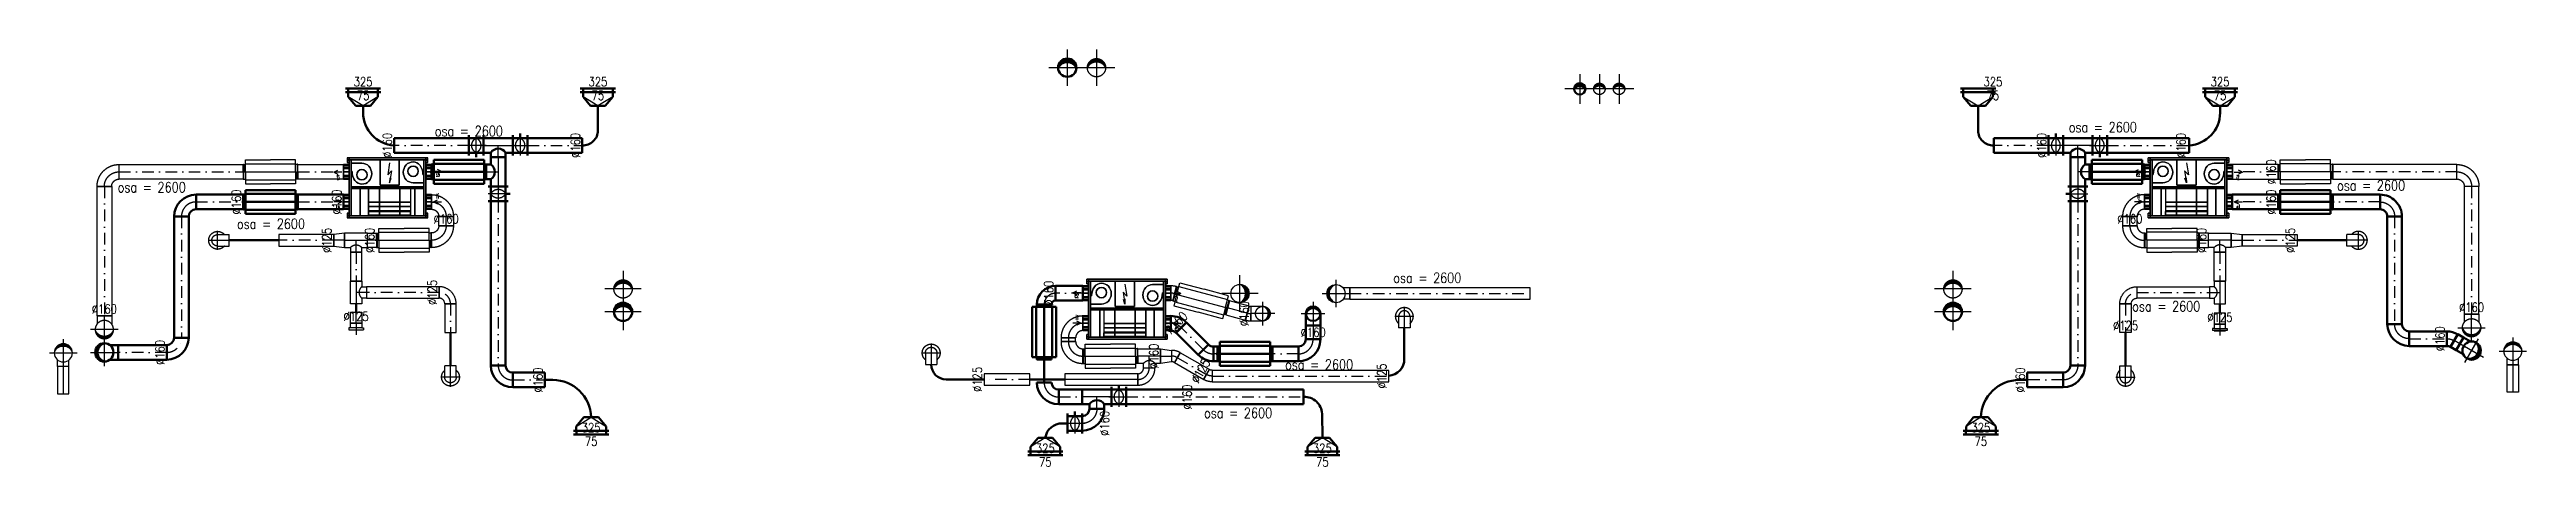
# Model space of a CAD drawing. Header units: millimetres. Extents: x -5302 to 21798, y 61761 to 66330.
import ezdxf
from ezdxf.enums import TextEntityAlignment as Align

# ---------------------------------------------------------------- set-up
doc = ezdxf.new("R2010")
doc.units = ezdxf.units.MM
doc.header["$LTSCALE"] = 10
for name, pattern in [('_aa', [1.4, 0.5, -0.2, 0.5, -0.2]), ('DASHDOT', [25.4, 12.7, -6.35, 0, -6.35]), ('DASHED', [19.05, 12.7, -6.35]), ('KOLEJE', [0])]:
    doc.linetypes.add(name, pattern=pattern)
doc.layers.get('0').update_dxf_attribs({"color": 3})
for name, color, linetype in [('POPISY', 3, 'Continuous'), ('PRIPOJOVACI_HRDLA', 3, 'Continuous'), ('V-objekty-popis', 3, 'Continuous'), ('V-tvarovky-popis', 3, 'Continuous'), ('VLASTNI_ZARIZENI', 3, 'Continuous'), ('VZT_DIGESTOR', 3, 'Continuous'), ('VZT_EXHAUST', 3, '_aa'), ('VZT_EXHAUST-popis', 3, 'Continuous')]:
    doc.layers.add(name, color=color, linetype=linetype)
for name, color, linetype, lineweight in [('V-flexo_osy', 3, 'KOLEJE', 50), ('V-objekty', 3, 'Continuous', 50), ('V-tvarovky', 3, 'Continuous', 50)]:
    doc.layers.add(name, color=color, linetype=linetype, lineweight=lineweight)
doc.styles.add('ROMANS', font='romans.shx', dxfattribs={"width": 0.8})
doc.styles.get("Standard").update_dxf_attribs({"font": 'simplex.shx', "width": 0.8})
doc.linetypes.add('KOLEJE_2', pattern='A,2,[141,CADKON.SHX,S=3,R=0,X=0,Y=0],1.5', length=3.5)

msp = doc.modelspace()

# ---------------------------------------------------------------- texts
at = {"layer": 'V-objekty-popis', "color": 3, "width": 0.8}
for p in [(-1871, 65926), (698, 65926), (15961, 65926), (18446, 65926), (624, 62136), (15829, 62136), (5593, 61911), (8624, 61911)]:
    msp.add_text('325', height=100, dxfattribs=at).set_placement(p, align=Align.CENTER)
for p in [(-1871, 65876), (698, 65876), (15961, 65876), (18446, 65876), (624, 62086), (15829, 62086), (5593, 61861), (8624, 61861)]:
    msp.add_text('75', height=100, dxfattribs=at).set_placement(p, align=Align.TOP_CENTER)
at = {"layer": 'V-tvarovky', "ltscale": 2000, "char_height": 150, "width": 1946.02, "attachment_point": 1, "rotation": 0, "style": 'ROMANS'}
for insert in [(-1086, 65492, -4800), (16791, 65535, -4800), (-4556, 64877, -4800), (19726, 64897, -4800), (-3251, 64476, -4800), (9400, 63884, -4800), (17485, 63572, -4800), (8216, 62934, -4800), (7330, 62404, -4800)]:
    msp.add_mtext('\\A1;{\\Fromans|c238;\\H0.75x;osa = 2600}', dxfattribs=dict(at, insert=insert))
at = {"layer": 'V-tvarovky-popis', "color": 3, "width": 0.8}
for rotation, p in [(90, (-1557, 65279)), (90, (502, 65279)), (90, (16544, 65279)), (90, (18068, 65279)), (90, (-3209, 64659)), (90, (-2109, 64659)), (90, (19055, 64659)), (90, (5680, 63659)), (45, (7062, 63301)), (90, (20902, 63161)), (90, (-4044, 63011)), (90, (93, 62709)), (90, (7195, 62523)), (90, (16310, 62709)), (90, (6292, 62233))]:
    msp.add_text('%%c160', height=100, rotation=rotation, dxfattribs=at).set_placement(p, align=Align.CENTER)
msp.add_text('%%c160', height=100, dxfattribs=at).set_placement((8523, 63180), align=Align.CENTER)
at = {"layer": 'VZT_EXHAUST-popis', "color": 3, "width": 0.8}
for s, rotation, p in [('%%c160', 90, (19055, 64989)), ('%%c125', 90, (-2218, 64239)), ('%%c160', 90, (-1748, 64239)), ('%%c160', 90, (18294, 64239)), ('%%c125', 90, (19264, 64239)), ('%%c125', 90, (-1065, 63668)), ('%%c125', 360, (-1948, 63355)), ('%%c160', 90, (7818, 63436)), ('%%c160', 90, (6830, 62970)), ('%%c125', 60, (7335, 62782)), ('%%c125', 90, (9325, 62752)), ('%%c125', 90, (4900, 62715))]:
    msp.add_text(s, height=100, rotation=rotation, dxfattribs=at).set_placement(p, align=Align.CENTER)
for s, p in [('%%c160', (-963, 64424)), ('%%c160', (17459, 64424)), ('%%c160', (-4702, 63436)), ('%%c125', (18444, 63346)), ('%%c160', (21198, 63456)), ('%%c125', (17412, 63255))]:
    msp.add_text(s, height=100, dxfattribs=at).set_placement(p, align=Align.CENTER)

# ---------------------------------------------------------------- blocks, each defined once
blk = doc.blocks.new('*U67')
at = {"linetype": 'ByBlock', "lineweight": -2, "ltscale": 2000}
blk.add_hatch(color=0, dxfattribs=at).paths.add_polyline_path([(0, 100, 0.414214), (-100, 0, 0.414214), (0, -100, -0.618034)])
at = {"color": 2, "linetype": 'DASHDOT', "lineweight": 25, "ltscale": 2000}
for p, q in [((-200, 0), (200, 0)), ((0, 200), (0, -200))]:
    blk.add_line(p, q, dxfattribs=at)
at = {"color": 0, "linetype": 'ByBlock', "lineweight": -2, "ltscale": 2000}
blk.add_circle((0, 0), 100, dxfattribs=at)
blk.add_arc((50, 0), 112, 116.5651, 243.4349, dxfattribs=at)
blk = doc.blocks.new('*U68')
at = {"linetype": 'ByBlock', "lineweight": -2, "ltscale": 2000}
blk.add_hatch(color=0, dxfattribs=at).paths.add_polyline_path([(0, 100, 0.414214), (-100, 0, 0.414214), (0, -100, -0.618034)])
at = {"color": 2, "linetype": 'DASHDOT', "lineweight": 25, "ltscale": 2000}
for p, q in [((-200, 0), (200, 0)), ((0, 200), (0, -200))]:
    blk.add_line(p, q, dxfattribs=at)
at = {"color": 0, "linetype": 'ByBlock', "lineweight": -2, "ltscale": 2000}
blk.add_circle((0, 0), 100, dxfattribs=at)
blk.add_arc((50, 0), 112, 116.5651, 243.4349, dxfattribs=at)
blk = doc.blocks.new('*U69')
at = {"linetype": 'ByBlock', "lineweight": -2, "ltscale": 2000}
blk.add_hatch(color=0, dxfattribs=at).paths.add_polyline_path([(0, 62.5, 0.4142136), (-62.5, 0, 0.4142136), (0, -62.5, -0.4806248)])
at = {"color": 2, "linetype": 'DASHDOT', "lineweight": 25, "ltscale": 2000}
for p, q in [((-162.5, 0), (162.5, 0)), ((0, 162.5), (0, -162.5))]:
    blk.add_line(p, q, dxfattribs=at)
at = {"color": 0, "linetype": 'ByBlock', "lineweight": -2, "ltscale": 2000}
blk.add_circle((0, 0), 62.5, dxfattribs=at)
blk.add_arc((50, 0), 80, 128.65981, 231.34019, dxfattribs=at)
blk = doc.blocks.new('*U70')
at = {"linetype": 'ByBlock', "lineweight": -2, "ltscale": 2000}
blk.add_hatch(color=0, dxfattribs=at).paths.add_polyline_path([(0, 62.5, 0.4142136), (-62.5, 0, 0.4142136), (0, -62.5, -0.4806248)])
at = {"color": 2, "linetype": 'DASHDOT', "lineweight": 25, "ltscale": 2000}
for p, q in [((-162.5, 0), (162.5, 0)), ((0, 162.5), (0, -162.5))]:
    blk.add_line(p, q, dxfattribs=at)
at = {"color": 0, "linetype": 'ByBlock', "lineweight": -2, "ltscale": 2000}
blk.add_circle((0, 0), 62.5, dxfattribs=at)
blk.add_arc((50, 0), 80, 128.65981, 231.34019, dxfattribs=at)
blk = doc.blocks.new('*U71')
at = {"linetype": 'ByBlock', "lineweight": -2, "ltscale": 2000}
blk.add_hatch(color=0, dxfattribs=at).paths.add_polyline_path([(0, 62.5, 0.4142136), (-62.5, 0, 0.4142136), (0, -62.5, -0.4806248)])
at = {"color": 2, "linetype": 'DASHDOT', "lineweight": 25, "ltscale": 2000}
for p, q in [((-162.5, 0), (162.5, 0)), ((0, 162.5), (0, -162.5))]:
    blk.add_line(p, q, dxfattribs=at)
at = {"color": 0, "linetype": 'ByBlock', "lineweight": -2, "ltscale": 2000}
blk.add_circle((0, 0), 62.5, dxfattribs=at)
blk.add_arc((50, 0), 80, 128.65981, 231.34019, dxfattribs=at)
blk = doc.blocks.new('*U73', base_point=(150, -62))
at = {"linetype": 'ByBlock', "lineweight": -2, "ltscale": 2000}
blk.add_hatch(color=0, dxfattribs=at).paths.add_polyline_path([(0, 100, 0.414214), (-100, 0, 0.414214), (0, -100, -0.750012)])
at = {"color": 2, "linetype": 'DASHDOT', "lineweight": 25, "ltscale": 2000}
for p, q in [((-150, 0), (150, 0)), ((0, 150), (0, -150))]:
    blk.add_line(p, q, dxfattribs=at)
at = {"color": 0, "linetype": 'ByBlock', "lineweight": -2, "ltscale": 2000}
for p, q in [((150, 62), (78, 62)), ((150, -62), (150, 62)), ((150, -62), (78, -62))]:
    blk.add_line(p, q, dxfattribs=at)
blk.add_circle((0, 0), 100, dxfattribs=at)
blk.add_arc((29, 0), 104, 106.2593, 253.7407, dxfattribs=at)
blk = doc.blocks.new('*U74', base_point=(150, -80))
at = {"linetype": 'ByBlock', "lineweight": -2, "ltscale": 2000}
blk.add_hatch(color=0, dxfattribs=at).paths.add_polyline_path([(0, 100, 0.414213562), (-100, 0, 0.414213562), (0, -100, -0.750012)])
at = {"color": 2, "linetype": 'DASHDOT', "lineweight": 25, "ltscale": 2000}
for p, q in [((-150, 0), (150, 0)), ((0, 150), (0, -150))]:
    blk.add_line(p, q, dxfattribs=at)
at = {"color": 0, "linetype": 'ByBlock', "lineweight": -2, "ltscale": 2000}
for p, q in [((150, 80), (60, 80)), ((150, -80), (150, 80)), ((150, -80), (60, -80))]:
    blk.add_line(p, q, dxfattribs=at)
blk.add_circle((0, 0), 100, dxfattribs=at)
blk.add_arc((29.165, 0), 104.166, 106.2593246, 253.7406754, dxfattribs=at)
blk = doc.blocks.new('*U83')
at = {"linetype": 'ByBlock', "lineweight": -2, "ltscale": 2000}
blk.add_hatch(color=0, dxfattribs=at).paths.add_polyline_path([(0, 100, 0.414213562), (-100, 0, 0.414213562), (0, -100, -0.750012)])
at = {"color": 2, "linetype": 'DASHDOT', "lineweight": 25, "ltscale": 2000}
for p, q in [((-150, 0), (150, 0)), ((0, 150), (0, -150))]:
    blk.add_line(p, q, dxfattribs=at)
at = {"color": 0, "linetype": 'ByBlock', "lineweight": -2, "ltscale": 2000}
for p, q in [((150, 80), (60, 80)), ((150, -80), (150, 80)), ((150, -80), (60, -80))]:
    blk.add_line(p, q, dxfattribs=at)
blk.add_circle((0, 0), 100, dxfattribs=at)
blk.add_arc((29.165, 0), 104.166, 106.2593246, 253.7406754, dxfattribs=at)
blk = doc.blocks.new('*U84', base_point=(150, -80))
at = {"linetype": 'ByBlock', "lineweight": -2, "ltscale": 2000}
blk.add_hatch(color=0, dxfattribs=at).paths.add_polyline_path([(0, 100, 0.414213562), (-100, 0, 0.414213562), (0, -100, -0.750012)])
at = {"color": 2, "linetype": 'DASHDOT', "lineweight": 25, "ltscale": 2000}
for p, q in [((-150, 0), (150, 0)), ((0, 150), (0, -150))]:
    blk.add_line(p, q, dxfattribs=at)
at = {"color": 0, "linetype": 'ByBlock', "lineweight": -2, "ltscale": 2000}
for p, q in [((150, 80), (60, 80)), ((150, -80), (150, 80)), ((150, -80), (60, -80))]:
    blk.add_line(p, q, dxfattribs=at)
blk.add_circle((0, 0), 100, dxfattribs=at)
blk.add_arc((29.165, 0), 104.166, 106.2593246, 253.7406754, dxfattribs=at)
blk = doc.blocks.new('*U94', base_point=(150, -62))
at = {"linetype": 'ByBlock', "lineweight": -2, "ltscale": 2000}
blk.add_hatch(color=0, dxfattribs=at).paths.add_polyline_path([(0, 100, 0.414214), (-100, 0, 0.414214), (0, -100, -0.750012)])
at = {"color": 2, "linetype": 'DASHDOT', "lineweight": 25, "ltscale": 2000}
for p, q in [((-150, 0), (150, 0)), ((0, 150), (0, -150))]:
    blk.add_line(p, q, dxfattribs=at)
at = {"color": 0, "linetype": 'ByBlock', "lineweight": -2, "ltscale": 2000}
for p, q in [((150, 62), (78, 62)), ((150, -62), (150, 62)), ((150, -62), (78, -62))]:
    blk.add_line(p, q, dxfattribs=at)
blk.add_circle((0, 0), 100, dxfattribs=at)
blk.add_arc((29, 0), 104, 106.2593, 253.7407, dxfattribs=at)
blk = doc.blocks.new('*U79', base_point=(162, 40))
at = {"color": 0, "linetype": 'ByBlock', "lineweight": -2, "ltscale": 2000}
for points in [[(0, 0), (-30, 0)], [(0, 0), (325, 0), (325, 40), (0, 40), (0, 0)], [(325, 0), (355, 0)]]:
    blk.add_lwpolyline(points, dxfattribs=at)
blk = doc.blocks.new('*U80')
at = {"color": 0, "linetype": 'ByBlock', "lineweight": -2, "ltscale": 2000}
for p, q in [((0, 162.5), (0, 192.5)), ((50, 162.5), (0, 162.5)), ((0, 162.5), (0, 162.5)), ((0, 162.5), (0, -162.5)), ((50, 162.5), (150, 80)), ((150, 80), (150, 80)), ((150, 80), (150, -80)), ((150, 80), (150, 80)), ((50, -162.5), (0, -162.5)), ((0, -162.5), (0, -192.5)), ((0, -162.5), (0, -162.5)), ((150, -80), (50, -162.5)), ((150, -80), (150, -80)), ((150, -80), (150, -80))]:
    blk.add_line(p, q, dxfattribs=at)
at = {"color": 2, "linetype": 'DASHDOT', "lineweight": 25, "ltscale": 2000}
for p, q in [((50, 162.5), (150, 0)), ((150, 0), (50, -162.5))]:
    blk.add_line(p, q, dxfattribs=at)
blk = doc.blocks.new('*U76', base_point=(162, 40))
at = {"color": 0, "linetype": 'ByBlock', "lineweight": -2, "ltscale": 2000}
for points in [[(0, 0), (-30, 0)], [(0, 0), (325, 0), (325, 40), (0, 40), (0, 0)], [(325, 0), (355, 0)]]:
    blk.add_lwpolyline(points, dxfattribs=at)
blk = doc.blocks.new('*U77')
at = {"color": 0, "linetype": 'ByBlock', "lineweight": -2, "ltscale": 2000}
for p, q in [((0, 162.5), (0, 192.5)), ((50, 162.5), (0, 162.5)), ((0, 162.5), (0, 162.5)), ((0, 162.5), (0, -162.5)), ((50, 162.5), (150, 80)), ((150, 80), (150, 80)), ((150, 80), (150, -80)), ((150, 80), (150, 80)), ((50, -162.5), (0, -162.5)), ((0, -162.5), (0, -192.5)), ((0, -162.5), (0, -162.5)), ((150, -80), (50, -162.5)), ((150, -80), (150, -80)), ((150, -80), (150, -80))]:
    blk.add_line(p, q, dxfattribs=at)
at = {"color": 2, "linetype": 'DASHDOT', "lineweight": 25, "ltscale": 2000}
for p, q in [((50, 162.5), (150, 0)), ((150, 0), (50, -162.5))]:
    blk.add_line(p, q, dxfattribs=at)
blk = doc.blocks.new('DUPLEX 170 EC5')
at = {"layer": 'PRIPOJOVACI_HRDLA'}
for p, q in [((38444, 8706), (38488, 8728)), ((38532, 8706), (38444, 8706)), ((38444, 8706), (38488, 8684)), ((38614, 8783), (38614, 8783)), ((39516, 8783), (39516, 8783)), ((39537, 8700), (39625, 8700)), ((39625, 8700), (39581, 8722)), ((39625, 8700), (39581, 8678)), ((38614, 8453), (38614, 8453)), ((39516, 8453), (39516, 8453)), ((38532, 8373), (38444, 8373)), ((38532, 8373), (38488, 8395)), ((38532, 8373), (38488, 8351)), ((39537, 8373), (39581, 8395)), ((39537, 8373), (39625, 8373)), ((39537, 8373), (39581, 8351))]:
    blk.add_line(p, q, dxfattribs=at)
for points in [[(38614, 8775), (38614, 8783), (38554, 8783), (38554, 8775)], [(38614, 8783), (38614, 8775), (38554, 8775), (38554, 8783)], [(38614, 8753), (38614, 8775), (38554, 8775), (38554, 8753)], [(38614, 8775), (38614, 8753), (38554, 8753), (38554, 8775)], [(38614, 8741), (38614, 8753), (38554, 8753), (38554, 8741)], [(38614, 8753), (38614, 8741), (38554, 8741), (38554, 8753)], [(38614, 8703), (38614, 8741), (38554, 8741), (38554, 8703)], [(38614, 8741), (38614, 8703), (38554, 8703), (38554, 8741)], [(38614, 8664), (38614, 8703), (38554, 8703), (38554, 8664)], [(38614, 8703), (38614, 8664), (38554, 8664), (38554, 8703)], [(39516, 8775), (39516, 8783), (39456, 8783), (39456, 8775)], [(39516, 8783), (39516, 8775), (39456, 8775), (39456, 8783)], [(39516, 8753), (39516, 8775), (39456, 8775), (39456, 8753)], [(39516, 8775), (39516, 8753), (39456, 8753), (39456, 8775)], [(39516, 8741), (39516, 8753), (39456, 8753), (39456, 8741)], [(39516, 8753), (39516, 8741), (39456, 8741), (39456, 8753)], [(39516, 8703), (39516, 8741), (39456, 8741), (39456, 8703)], [(39516, 8741), (39516, 8703), (39456, 8703), (39456, 8741)], [(39516, 8664), (39516, 8703), (39456, 8703), (39456, 8664)], [(39516, 8703), (39516, 8664), (39456, 8664), (39456, 8703)], [(38614, 8652), (38614, 8664), (38554, 8664), (38554, 8652)], [(38614, 8664), (38614, 8652), (38554, 8652), (38554, 8664)], [(38614, 8630), (38614, 8652), (38554, 8652), (38554, 8630)], [(38614, 8652), (38614, 8630), (38554, 8630), (38554, 8652)], [(38614, 8623), (38614, 8630), (38554, 8630), (38554, 8623)], [(38614, 8630), (38614, 8623), (38554, 8623), (38554, 8630)], [(38614, 8445), (38614, 8453), (38554, 8453), (38554, 8445)], [(38614, 8453), (38614, 8445), (38554, 8445), (38554, 8453)], [(38614, 8423), (38614, 8445), (38554, 8445), (38554, 8423)], [(38614, 8445), (38614, 8423), (38554, 8423), (38554, 8445)], [(38614, 8411), (38614, 8423), (38554, 8423), (38554, 8411)], [(38614, 8423), (38614, 8411), (38554, 8411), (38554, 8423)], [(38614, 8373), (38614, 8411), (38554, 8411), (38554, 8373)], [(38614, 8411), (38614, 8373), (38554, 8373), (38554, 8411)], [(39516, 8652), (39516, 8664), (39456, 8664), (39456, 8652)], [(39516, 8664), (39516, 8652), (39456, 8652), (39456, 8664)], [(39516, 8630), (39516, 8652), (39456, 8652), (39456, 8630)], [(39516, 8652), (39516, 8630), (39456, 8630), (39456, 8652)], [(39516, 8623), (39516, 8630), (39456, 8630), (39456, 8623)], [(39516, 8630), (39516, 8623), (39456, 8623), (39456, 8630)], [(39516, 8445), (39516, 8453), (39456, 8453), (39456, 8445)], [(39516, 8453), (39516, 8445), (39456, 8445), (39456, 8453)], [(39516, 8423), (39516, 8445), (39456, 8445), (39456, 8423)], [(39516, 8445), (39516, 8423), (39456, 8423), (39456, 8445)], [(39516, 8411), (39516, 8423), (39456, 8423), (39456, 8411)], [(39516, 8423), (39516, 8411), (39456, 8411), (39456, 8423)], [(39516, 8373), (39516, 8411), (39456, 8411), (39456, 8373)], [(39516, 8411), (39516, 8373), (39456, 8373), (39456, 8411)], [(38614, 8334), (38614, 8373), (38554, 8373), (38554, 8334)], [(38614, 8373), (38614, 8334), (38554, 8334), (38554, 8373)], [(38614, 8322), (38614, 8334), (38554, 8334), (38554, 8322)], [(38614, 8334), (38614, 8322), (38554, 8322), (38554, 8334)], [(38614, 8300), (38614, 8322), (38554, 8322), (38554, 8300)], [(38614, 8322), (38614, 8300), (38554, 8300), (38554, 8322)], [(38614, 8293), (38614, 8300), (38554, 8300), (38554, 8293)], [(38614, 8300), (38614, 8293), (38554, 8293), (38554, 8300)], [(39516, 8334), (39516, 8373), (39456, 8373), (39456, 8334)], [(39516, 8373), (39516, 8334), (39456, 8334), (39456, 8373)], [(39516, 8322), (39516, 8334), (39456, 8334), (39456, 8322)], [(39516, 8334), (39516, 8322), (39456, 8322), (39456, 8334)], [(39516, 8300), (39516, 8322), (39456, 8322), (39456, 8300)], [(39516, 8322), (39516, 8300), (39456, 8300), (39456, 8322)], [(39516, 8293), (39516, 8300), (39456, 8300), (39456, 8293)], [(39516, 8300), (39516, 8293), (39456, 8293), (39456, 8300)]]:
    blk.add_3dface(points, dxfattribs=at)
at = {"layer": 'VLASTNI_ZARIZENI'}
for p, q in [((39034, 8670), (38992, 8714)), ((38992, 8714), (39013, 8583)), ((39013, 8802), (39034, 8670)), ((39013, 8583), (38997, 8635)), ((39011, 8639), (39013, 8583))]:
    blk.add_line(p, q, dxfattribs=at)
for centre, radius in [((38605, 8830), 5), ((38756, 8709), 57), ((39316, 8671), 57), ((39466, 8830), 5), ((38605, 8225), 5), ((39466, 8225), 5)]:
    blk.add_circle(centre, radius, dxfattribs=at)
at = {"layer": 'VLASTNI_ZARIZENI', "extrusion": (0, 0, -1)}
for centre in [(-38756, 8709), (-39316, 8671)]:
    blk.add_circle(centre, 57, dxfattribs=at)
at = {"layer": 'VLASTNI_ZARIZENI'}
for points in [[(38615, 8855), (38615, 8805), (38595, 8805), (38595, 8855)], [(38615, 8855), (38615, 8833), (39456, 8833), (39456, 8855)], [(38615, 8855), (38615, 8833), (39456, 8833), (39456, 8855)], [(38615, 8833), (38615, 8855), (38615, 8855), (38615, 8833)], [(39456, 8855), (38615, 8855), (38615, 8855), (39456, 8855)], [(38615, 8805), (38615, 8805), (38615, 8855)], [(39456, 8833), (38615, 8833), (38615, 8833), (39456, 8833)], [(38637, 8222), (38637, 8833), (38615, 8833), (38615, 8222)], [(38637, 8222), (38637, 8833), (38615, 8833), (38615, 8222)], [(38615, 8222), (38615, 8833), (38615, 8833), (38615, 8222)], [(38615, 8833), (38637, 8833), (38637, 8833), (38615, 8833)], [(38637, 8833), (38637, 8222), (38637, 8222), (38637, 8833)], [(38637, 8222), (38637, 8833), (39434, 8833), (39434, 8222)], [(38649, 8675), (38637, 8675), (38637, 8675), (38649, 8675)], [(38651, 8702), (38649, 8675), (38649, 8675), (38651, 8702)], [(38649, 8675), (38649, 8675), (38649, 8675)], [(38657, 8727), (38651, 8702), (38651, 8702), (38657, 8727)], [(38667, 8752), (38657, 8727), (38657, 8727), (38667, 8752)], [(38680, 8772), (38667, 8752), (38667, 8752), (38680, 8772)], [(38696, 8789), (38680, 8772), (38680, 8772), (38696, 8789)], [(38715, 8801), (38696, 8789), (38696, 8789), (38715, 8801)], [(38735, 8810), (38715, 8801), (38715, 8801), (38735, 8810)], [(38756, 8813), (38735, 8810), (38735, 8810), (38756, 8813)], [(38778, 8810), (38756, 8813), (38756, 8813), (38778, 8810)], [(38797, 8803), (38778, 8810), (38778, 8810), (38797, 8803)], [(38816, 8793), (38797, 8803), (38797, 8803), (38816, 8793)], [(38832, 8779), (38816, 8793), (38816, 8793), (38832, 8779)], [(38845, 8762), (38832, 8779), (38832, 8779), (38845, 8762)], [(38855, 8741), (38845, 8762), (38845, 8762), (38855, 8741)], [(38861, 8721), (38855, 8741), (38855, 8741), (38861, 8721)], [(38855, 8654), (38861, 8675), (38861, 8675), (38855, 8654)], [(38863, 8698), (38861, 8721), (38861, 8721), (38863, 8698)], [(38861, 8675), (38863, 8698), (38863, 8698), (38861, 8675)], [(38908, 8556), (38908, 8833), (39118, 8833), (39118, 8556)], [(38908, 8556), (38908, 8833), (39118, 8833), (39118, 8556)], [(38908, 8833), (38908, 8556), (38908, 8556), (38908, 8833)], [(39118, 8833), (38908, 8833), (38908, 8833), (39118, 8833)], [(39118, 8556), (39118, 8833), (39118, 8833), (39118, 8556)], [(39211, 8706), (39208, 8683), (39208, 8683), (39211, 8706)], [(39208, 8683), (39211, 8660), (39211, 8660), (39208, 8683)], [(39217, 8726), (39211, 8706), (39211, 8706), (39217, 8726)], [(39227, 8747), (39217, 8726), (39217, 8726), (39227, 8747)], [(39240, 8764), (39227, 8747), (39227, 8747), (39240, 8764)], [(39256, 8778), (39240, 8764), (39240, 8764), (39256, 8778)], [(39275, 8788), (39256, 8778), (39256, 8778), (39275, 8788)], [(39294, 8795), (39275, 8788), (39275, 8788), (39294, 8795)], [(39316, 8798), (39294, 8795), (39294, 8795), (39316, 8798)], [(39434, 8798), (39316, 8798), (39316, 8798), (39434, 8798)], [(39415, 8653), (39421, 8678), (39421, 8678), (39415, 8653)], [(39421, 8678), (39423, 8706), (39423, 8706), (39421, 8678)], [(39423, 8706), (39434, 8706), (39434, 8706), (39423, 8706)], [(39423, 8706), (39423, 8706), (39423, 8706)], [(39434, 8222), (39434, 8833), (39456, 8833), (39456, 8222)], [(39434, 8222), (39434, 8833), (39456, 8833), (39456, 8222)], [(39434, 8833), (39434, 8222), (39434, 8222), (39434, 8833)], [(39456, 8833), (39434, 8833), (39434, 8833), (39456, 8833)], [(39456, 8855), (39456, 8833), (39456, 8833), (39456, 8855)], [(39456, 8805), (39456, 8855), (39476, 8855), (39476, 8805)], [(39456, 8855), (39456, 8855), (39456, 8805)], [(39456, 8222), (39456, 8833), (39456, 8833), (39456, 8222)], [(38637, 8583), (38756, 8583), (38756, 8583), (38637, 8583)], [(38637, 8519), (38637, 8539), (39434, 8539), (39434, 8519)], [(38637, 8519), (38637, 8539), (39434, 8539), (39434, 8519)], [(38637, 8539), (38637, 8519), (38637, 8519), (38637, 8539)], [(39434, 8539), (38637, 8539), (38637, 8539), (39434, 8539)], [(38737, 8222), (38737, 8519), (38637, 8519), (38637, 8222)], [(38737, 8222), (38737, 8519), (38637, 8519), (38637, 8222)], [(38637, 8222), (38637, 8519), (38637, 8519), (38637, 8222)], [(38637, 8519), (38737, 8519), (38737, 8519), (38637, 8519)], [(39434, 8519), (38637, 8519), (38637, 8519), (39434, 8519)], [(38737, 8519), (38737, 8222), (38737, 8222), (38737, 8519)], [(38756, 8583), (38778, 8585), (38778, 8585), (38756, 8583)], [(38778, 8585), (38797, 8592), (38797, 8592), (38778, 8585)], [(38903, 8519), (38783, 8519), (38783, 8370), (38903, 8370)], [(38797, 8592), (38816, 8602), (38816, 8602), (38797, 8592)], [(38816, 8602), (38832, 8616), (38832, 8616), (38816, 8602)], [(38832, 8616), (38845, 8633), (38845, 8633), (38832, 8616)], [(38845, 8633), (38855, 8654), (38855, 8654), (38845, 8633)], [(39124, 8519), (38903, 8519), (38903, 8370), (39124, 8370)], [(39118, 8556), (38908, 8556), (38908, 8556), (39118, 8556)], [(39243, 8519), (39124, 8519), (39124, 8370), (39243, 8370)], [(39211, 8660), (39217, 8639), (39217, 8639), (39211, 8660)], [(39217, 8639), (39227, 8618), (39227, 8618), (39217, 8639)], [(39227, 8618), (39240, 8601), (39240, 8601), (39227, 8618)], [(39240, 8601), (39256, 8587), (39256, 8587), (39240, 8601)], [(39243, 8519), (39243, 8519), (39243, 8370)], [(39256, 8587), (39275, 8577), (39275, 8577), (39256, 8587)], [(39275, 8577), (39294, 8570), (39294, 8570), (39275, 8577)], [(39294, 8570), (39316, 8568), (39316, 8568), (39294, 8570)], [(39316, 8568), (39337, 8570), (39337, 8570), (39316, 8568)], [(39334, 8222), (39334, 8519), (39434, 8519), (39434, 8222)], [(39334, 8222), (39334, 8519), (39434, 8519), (39434, 8222)], [(39334, 8519), (39334, 8222), (39334, 8222), (39334, 8519)], [(39434, 8519), (39334, 8519), (39334, 8519), (39434, 8519)], [(39337, 8570), (39357, 8579), (39357, 8579), (39337, 8570)], [(39357, 8579), (39376, 8591), (39376, 8591), (39357, 8579)], [(39376, 8591), (39392, 8608), (39392, 8608), (39376, 8591)], [(39392, 8608), (39405, 8628), (39405, 8628), (39392, 8608)], [(39405, 8628), (39415, 8653), (39415, 8653), (39405, 8628)], [(39434, 8519), (39434, 8539), (39434, 8539), (39434, 8519)], [(39434, 8222), (39434, 8519), (39434, 8519), (39434, 8222)], [(38615, 8250), (38615, 8200), (38595, 8200), (38595, 8250)], [(38615, 8200), (38615, 8200), (38615, 8250)], [(38615, 8200), (38615, 8222), (39456, 8222), (39456, 8200)], [(38615, 8200), (38615, 8222), (39456, 8222), (39456, 8200)], [(38615, 8222), (38615, 8200), (38615, 8200), (38615, 8222)], [(39456, 8222), (38615, 8222), (38615, 8222), (39456, 8222)], [(38615, 8222), (38637, 8222), (38637, 8222), (38615, 8222)], [(39456, 8200), (38615, 8200), (38615, 8200), (39456, 8200)], [(38637, 8222), (38737, 8222), (38737, 8222), (38637, 8222)], [(38903, 8370), (38783, 8370), (38783, 8323), (38903, 8323)], [(38903, 8323), (38783, 8323), (38783, 8276), (38903, 8276)], [(38903, 8276), (38783, 8276), (38783, 8229), (38903, 8229)], [(38903, 8269), (38783, 8269), (38783, 8222), (38903, 8222)], [(38903, 8222), (38783, 8222), (38783, 8269), (38903, 8269)], [(39124, 8370), (38903, 8370), (38903, 8323), (39124, 8323)], [(39124, 8323), (38903, 8323), (38903, 8276), (39124, 8276)], [(39124, 8276), (38903, 8276), (38903, 8229), (39124, 8229)], [(39124, 8269), (38903, 8269), (38903, 8222), (39124, 8222)], [(39124, 8222), (38903, 8222), (38903, 8269), (39124, 8269)], [(39243, 8370), (39124, 8370), (39124, 8323), (39243, 8323)], [(39243, 8323), (39124, 8323), (39124, 8276), (39243, 8276)], [(39243, 8276), (39124, 8276), (39124, 8229), (39243, 8229)], [(39243, 8269), (39124, 8269), (39124, 8222), (39243, 8222)], [(39243, 8222), (39124, 8222), (39124, 8269), (39243, 8269)], [(39243, 8370), (39243, 8370), (39243, 8323)], [(39243, 8323), (39243, 8323), (39243, 8276)], [(39243, 8276), (39243, 8276), (39243, 8229)], [(39243, 8269), (39243, 8269), (39243, 8222)], [(39243, 8222), (39243, 8222), (39243, 8269)], [(39434, 8222), (39334, 8222), (39334, 8222), (39434, 8222)], [(39456, 8222), (39434, 8222), (39434, 8222), (39456, 8222)], [(39456, 8200), (39456, 8250), (39476, 8250), (39476, 8200)], [(39456, 8250), (39456, 8250), (39456, 8200)], [(39456, 8200), (39456, 8222), (39456, 8222), (39456, 8200)]]:
    blk.add_3dface(points, dxfattribs=at)
for points, invisible_edges in [([(38615, 8855), (38615, 8855), (38595, 8855), (38610, 8855)], 9), ([(38615, 8805), (38615, 8805), (38595, 8805), (38610, 8805)], 9), ([(38615, 8855), (38615, 8855), (38615, 8855), (38610, 8855)], 5), ([(38615, 8805), (38615, 8805), (38615, 8805), (38610, 8805)], 5), ([(38637, 8583), (38637, 8583), (38637, 8675), (38649, 8675)], 9), ([(38756, 8583), (38756, 8583), (38637, 8583), (38649, 8675)], 13), ([(38756, 8813), (38756, 8813), (38778, 8810), (38649, 8675)], 13), ([(38735, 8810), (38735, 8810), (38756, 8813), (38649, 8675)], 13), ([(38778, 8810), (38778, 8810), (38797, 8803), (38649, 8675)], 13), ([(38715, 8801), (38715, 8801), (38735, 8810), (38649, 8675)], 13), ([(38797, 8803), (38797, 8803), (38816, 8793), (38649, 8675)], 13), ([(38696, 8789), (38696, 8789), (38715, 8801), (38649, 8675)], 13), ([(38816, 8793), (38816, 8793), (38832, 8779), (38649, 8675)], 13), ([(38680, 8772), (38680, 8772), (38696, 8789), (38649, 8675)], 13), ([(38832, 8779), (38832, 8779), (38845, 8762), (38649, 8675)], 13), ([(38667, 8752), (38667, 8752), (38680, 8772), (38649, 8675)], 13), ([(38845, 8762), (38845, 8762), (38855, 8741), (38649, 8675)], 13), ([(38657, 8727), (38657, 8727), (38667, 8752), (38649, 8675)], 13), ([(38855, 8741), (38855, 8741), (38861, 8721), (38649, 8675)], 13), ([(38651, 8702), (38651, 8702), (38657, 8727), (38649, 8675)], 13), ([(38861, 8721), (38861, 8721), (38863, 8698), (38649, 8675)], 13), ([(38649, 8675), (38649, 8675), (38651, 8702), (38649, 8675)], 5), ([(38863, 8698), (38863, 8698), (38861, 8675), (38649, 8675)], 13), ([(38778, 8585), (38778, 8585), (38756, 8583), (38649, 8675)], 13), ([(38797, 8592), (38797, 8592), (38778, 8585), (38649, 8675)], 13), ([(38816, 8602), (38816, 8602), (38797, 8592), (38649, 8675)], 13), ([(38832, 8616), (38832, 8616), (38816, 8602), (38649, 8675)], 13), ([(38845, 8633), (38845, 8633), (38832, 8616), (38649, 8675)], 13), ([(38855, 8654), (38855, 8654), (38845, 8633), (38649, 8675)], 13), ([(38861, 8675), (38861, 8675), (38855, 8654), (38649, 8675)], 13), ([(39208, 8683), (39208, 8683), (39211, 8706), (39423, 8706)], 13), ([(39211, 8660), (39211, 8660), (39208, 8683), (39423, 8706)], 13), ([(39217, 8639), (39217, 8639), (39211, 8660), (39423, 8706)], 13), ([(39217, 8726), (39217, 8726), (39227, 8747), (39423, 8706)], 13), ([(39227, 8618), (39227, 8618), (39217, 8639), (39423, 8706)], 13), ([(39227, 8747), (39227, 8747), (39240, 8764), (39423, 8706)], 13), ([(39240, 8601), (39240, 8601), (39227, 8618), (39423, 8706)], 13), ([(39240, 8764), (39240, 8764), (39256, 8778), (39423, 8706)], 13), ([(39256, 8587), (39256, 8587), (39240, 8601), (39423, 8706)], 13), ([(39256, 8778), (39256, 8778), (39275, 8788), (39423, 8706)], 13), ([(39275, 8577), (39275, 8577), (39256, 8587), (39423, 8706)], 13), ([(39275, 8788), (39275, 8788), (39294, 8795), (39423, 8706)], 13), ([(39294, 8570), (39294, 8570), (39275, 8577), (39423, 8706)], 13), ([(39294, 8795), (39294, 8795), (39316, 8798), (39423, 8706)], 13), ([(39316, 8568), (39316, 8568), (39294, 8570), (39423, 8706)], 13), ([(39316, 8798), (39316, 8798), (39434, 8798), (39423, 8706)], 13), ([(39337, 8570), (39337, 8570), (39316, 8568), (39423, 8706)], 13), ([(39357, 8579), (39357, 8579), (39337, 8570), (39423, 8706)], 13), ([(39376, 8591), (39376, 8591), (39357, 8579), (39423, 8706)], 13), ([(39392, 8608), (39392, 8608), (39376, 8591), (39423, 8706)], 13), ([(39405, 8628), (39405, 8628), (39392, 8608), (39423, 8706)], 13), ([(39415, 8653), (39415, 8653), (39405, 8628), (39423, 8706)], 13), ([(39421, 8678), (39421, 8678), (39415, 8653), (39423, 8706)], 13), ([(39423, 8706), (39423, 8706), (39421, 8678), (39423, 8706)], 5), ([(39434, 8798), (39434, 8798), (39434, 8706), (39423, 8706)], 9), ([(39456, 8855), (39456, 8855), (39476, 8855), (39461, 8855)], 9), ([(39456, 8855), (39456, 8855), (39456, 8855), (39461, 8855)], 5), ([(39456, 8805), (39456, 8805), (39476, 8805), (39461, 8805)], 9), ([(39456, 8805), (39456, 8805), (39456, 8805), (39461, 8805)], 5), ([(38903, 8519), (38903, 8519), (39124, 8519), (39243, 8519)], 13), ([(39124, 8519), (39124, 8519), (38903, 8519), (39243, 8519)], 5), ([(39124, 8519), (39124, 8519), (39243, 8519)], 9), ([(38615, 8250), (38615, 8250), (38595, 8250), (38610, 8250)], 9), ([(38615, 8200), (38615, 8200), (38595, 8200), (38610, 8200)], 9), ([(38615, 8250), (38615, 8250), (38615, 8250), (38610, 8250)], 5), ([(38615, 8200), (38615, 8200), (38615, 8200), (38610, 8200)], 5), ([(38783, 8370), (38783, 8370), (38903, 8370), (39243, 8370)], 13), ([(38783, 8370), (38783, 8370), (38783, 8370), (39243, 8370)], 13), ([(38903, 8370), (38903, 8370), (38783, 8370), (39243, 8370)], 13), ([(38783, 8370), (38783, 8370), (38903, 8370), (39243, 8370)], 13), ([(38783, 8370), (38783, 8370), (38783, 8370), (39243, 8370)], 13), ([(38903, 8370), (38903, 8370), (38783, 8370), (39243, 8370)], 13), ([(38783, 8323), (38783, 8323), (38903, 8323), (39243, 8323)], 13), ([(38783, 8323), (38783, 8323), (38783, 8323), (39243, 8323)], 13), ([(38903, 8323), (38903, 8323), (38783, 8323), (39243, 8323)], 13), ([(38783, 8323), (38783, 8323), (38903, 8323), (39243, 8323)], 13), ([(38783, 8323), (38783, 8323), (38783, 8323), (39243, 8323)], 13), ([(38903, 8323), (38903, 8323), (38783, 8323), (39243, 8323)], 13), ([(38783, 8276), (38783, 8276), (38903, 8276), (39243, 8276)], 13), ([(38783, 8276), (38783, 8276), (38783, 8276), (39243, 8276)], 13), ([(38903, 8276), (38903, 8276), (38783, 8276), (39243, 8276)], 13), ([(38783, 8276), (38783, 8276), (38903, 8276), (39243, 8276)], 13), ([(38783, 8276), (38783, 8276), (38783, 8276), (39243, 8276)], 13), ([(38903, 8276), (38903, 8276), (38783, 8276), (39243, 8276)], 13), ([(38783, 8269), (38783, 8269), (38903, 8269), (39243, 8269)], 13), ([(38783, 8269), (38783, 8269), (38783, 8269), (39243, 8269)], 13), ([(38903, 8269), (38903, 8269), (38783, 8269), (39243, 8269)], 13), ([(38783, 8269), (38783, 8269), (38903, 8269), (39243, 8269)], 13), ([(38783, 8269), (38783, 8269), (38783, 8269), (39243, 8269)], 13), ([(38903, 8269), (38903, 8269), (38783, 8269), (39243, 8269)], 13), ([(38783, 8229), (38783, 8229), (38903, 8229), (39243, 8229)], 13), ([(38783, 8229), (38783, 8229), (38783, 8229), (39243, 8229)], 13), ([(38903, 8229), (38903, 8229), (38783, 8229), (39243, 8229)], 13), ([(38783, 8229), (38783, 8229), (38903, 8229), (39243, 8229)], 13), ([(38783, 8229), (38783, 8229), (38783, 8229), (39243, 8229)], 13), ([(38903, 8229), (38903, 8229), (38783, 8229), (39243, 8229)], 13), ([(38783, 8222), (38783, 8222), (38903, 8222), (39243, 8222)], 13), ([(38783, 8222), (38783, 8222), (38783, 8222), (39243, 8222)], 13), ([(38903, 8222), (38903, 8222), (38783, 8222), (39243, 8222)], 13), ([(38783, 8222), (38783, 8222), (38903, 8222), (39243, 8222)], 13), ([(38783, 8222), (38783, 8222), (38783, 8222), (39243, 8222)], 13), ([(38903, 8222), (38903, 8222), (38783, 8222), (39243, 8222)], 13), ([(38903, 8370), (38903, 8370), (39124, 8370), (39243, 8370)], 13), ([(39124, 8370), (39124, 8370), (38903, 8370), (39243, 8370)], 5), ([(38903, 8370), (38903, 8370), (39124, 8370), (39243, 8370)], 13), ([(39124, 8370), (39124, 8370), (38903, 8370), (39243, 8370)], 5), ([(38903, 8323), (38903, 8323), (39124, 8323), (39243, 8323)], 13), ([(39124, 8323), (39124, 8323), (38903, 8323), (39243, 8323)], 5), ([(38903, 8323), (38903, 8323), (39124, 8323), (39243, 8323)], 13), ([(39124, 8323), (39124, 8323), (38903, 8323), (39243, 8323)], 5), ([(38903, 8276), (38903, 8276), (39124, 8276), (39243, 8276)], 13), ([(39124, 8276), (39124, 8276), (38903, 8276), (39243, 8276)], 5), ([(38903, 8276), (38903, 8276), (39124, 8276), (39243, 8276)], 13), ([(39124, 8276), (39124, 8276), (38903, 8276), (39243, 8276)], 5), ([(38903, 8269), (38903, 8269), (39124, 8269), (39243, 8269)], 13), ([(39124, 8269), (39124, 8269), (38903, 8269), (39243, 8269)], 5), ([(38903, 8269), (38903, 8269), (39124, 8269), (39243, 8269)], 13), ([(39124, 8269), (39124, 8269), (38903, 8269), (39243, 8269)], 5), ([(38903, 8229), (38903, 8229), (39124, 8229), (39243, 8229)], 13), ([(39124, 8229), (39124, 8229), (38903, 8229), (39243, 8229)], 5), ([(38903, 8229), (38903, 8229), (39124, 8229), (39243, 8229)], 13), ([(39124, 8229), (39124, 8229), (38903, 8229), (39243, 8229)], 5), ([(38903, 8222), (38903, 8222), (39124, 8222), (39243, 8222)], 13), ([(39124, 8222), (39124, 8222), (38903, 8222), (39243, 8222)], 5), ([(38903, 8222), (38903, 8222), (39124, 8222), (39243, 8222)], 13), ([(39124, 8222), (39124, 8222), (38903, 8222), (39243, 8222)], 5), ([(39124, 8370), (39124, 8370), (39243, 8370)], 9), ([(39124, 8370), (39124, 8370), (39243, 8370)], 9), ([(39124, 8323), (39124, 8323), (39243, 8323)], 9), ([(39124, 8323), (39124, 8323), (39243, 8323)], 9), ([(39124, 8276), (39124, 8276), (39243, 8276)], 9), ([(39124, 8276), (39124, 8276), (39243, 8276)], 9), ([(39124, 8269), (39124, 8269), (39243, 8269)], 9), ([(39124, 8269), (39124, 8269), (39243, 8269)], 9), ([(39124, 8229), (39124, 8229), (39243, 8229)], 9), ([(39124, 8229), (39124, 8229), (39243, 8229)], 9), ([(39124, 8222), (39124, 8222), (39243, 8222)], 9), ([(39124, 8222), (39124, 8222), (39243, 8222)], 9), ([(39456, 8250), (39456, 8250), (39476, 8250), (39461, 8250)], 9), ([(39456, 8250), (39456, 8250), (39456, 8250), (39461, 8250)], 5), ([(39456, 8200), (39456, 8200), (39476, 8200), (39461, 8200)], 9), ([(39456, 8200), (39456, 8200), (39456, 8200), (39461, 8200)], 5)]:
    blk.add_3dface(points, dxfattribs=dict(at, invisible_edges=invisible_edges))
at = {"layer": 'POPISY'}
for s, width, p, p2 in [('e2', 0.564, (38462, 8653), (38509, 8653)), ('i1', 0.93, (38475, 8412), (38506, 8412)), ('i2', 0.62, (39561, 8615), (39592, 8615)), ('e1', 0.705, (39559, 8295), (39606, 8295))]:
    blk.add_text(s, height=50, dxfattribs=dict(at, width=width)).set_placement(p, p2, align=Align.FIT)
blk = doc.blocks.new('*U75', base_point=(104, 33))
at = {"color": 63, "linetype": 'DASHDOT', "ltscale": 6000}
blk.add_line((89, 33), (683, 33), dxfattribs=at)
at = {"color": 0, "linetype": 'ByBlock', "lineweight": -2, "ltscale": 2000}
for p, q in [((104, 33), (104, 113)), ((104, 113), (129, 113)), ((104, 33), (104, -47)), ((109, 33), (109, 115)), ((109, 115), (111, 115)), ((109, 33), (109, -50)), ((111, 115), (111, 33)), ((111, -50), (111, 33)), ((129, 163), (404, 163)), ((129, 33), (129, 163)), ((129, 33), (129, -97)), ((679, 163), (404, 163)), ((679, 33), (679, 163)), ((704, 113), (679, 113)), ((679, 33), (679, -97)), ((697, 115), (697, 33)), ((699, 115), (697, 115)), ((697, -50), (697, 33)), ((699, 33), (699, 115)), ((699, 33), (699, -50)), ((704, 33), (704, 113)), ((704, 33), (704, -47)), ((104, -47), (129, -47)), ((109, -50), (111, -50)), ((129, -97), (404, -97)), ((679, -97), (404, -97)), ((704, -47), (679, -47)), ((699, -50), (697, -50))]:
    blk.add_line(p, q, dxfattribs=at)
at = {"color": 56, "linetype": 'DASHED', "ltscale": 6000}
for p, q in [((129, 120), (679, 120)), ((129, -55), (679, -55))]:
    blk.add_line(p, q, dxfattribs=at)
at = {"color": 52, "linetype": 'ByBlock', "ltscale": 2000}
blk.add_point((129, 33), dxfattribs=at)
blk = doc.blocks.new('*U85', base_point=(160, 0))
at = {"color": 0, "lineweight": -2, "ltscale": 2000}
for p, q in [((0, 240), (0, 80)), ((0, 240), (0, 240)), ((0, 80), (0, 80)), ((80, 0), (240, 0)), ((80, 0), (80, 0)), ((240, 0), (240, 0))]:
    blk.add_line(p, q, dxfattribs=at)
at = {"color": 2, "linetype": 'DASHDOT', "lineweight": 25, "ltscale": 2000}
for p, q in [((0, 160), (0, 160)), ((160, 0), (160, 0))]:
    blk.add_line(p, q, dxfattribs=at)
at = {"color": 0, "lineweight": -2, "ltscale": 2000}
for radius in [240, 80]:
    blk.add_arc((0, 0), radius, 0, 90, dxfattribs=at)
at = {"color": 2, "linetype": 'DASHDOT', "lineweight": 25, "ltscale": 2000}
blk.add_arc((0, 0), 160, 0, 90, dxfattribs=at)
blk = doc.blocks.new('*U86', base_point=(100, 80))
at = {"color": 0, "linetype": 'ByBlock', "lineweight": -2, "ltscale": 2000}
for p, q in [((0, 160), (0, 0)), ((100, 160), (0, 160)), ((0, 0), (100, 0)), ((100, 0), (100, 160))]:
    blk.add_line(p, q, dxfattribs=at)
at = {"color": 2, "linetype": 'DASHDOT', "lineweight": 25, "ltscale": 2000}
blk.add_line((0, 80), (100, 80), dxfattribs=at)
blk = doc.blocks.new('*U87', base_point=(160, 0))
at = {"color": 0, "lineweight": -2, "ltscale": 2000}
for p, q in [((0, 240), (0, 80)), ((0, 240), (0, 240)), ((0, 80), (0, 80)), ((80, 0), (240, 0)), ((80, 0), (80, 0)), ((240, 0), (240, 0))]:
    blk.add_line(p, q, dxfattribs=at)
at = {"color": 2, "linetype": 'DASHDOT', "lineweight": 25, "ltscale": 2000}
for p, q in [((0, 160), (0, 160)), ((160, 0), (160, 0))]:
    blk.add_line(p, q, dxfattribs=at)
at = {"color": 0, "lineweight": -2, "ltscale": 2000}
for radius in [240, 80]:
    blk.add_arc((0, 0), radius, 0, 90, dxfattribs=at)
at = {"color": 2, "linetype": 'DASHDOT', "lineweight": 25, "ltscale": 2000}
blk.add_arc((0, 0), 160, 0, 90, dxfattribs=at)
blk = doc.blocks.new('*U88', base_point=(125, 0))
at = {"color": 0, "linetype": 'ByBlock', "lineweight": -2, "ltscale": 2000}
for p, q in [((-125, 80), (-62.5, 80)), ((-125, 80), (-125, -80)), ((-62.5, 130), (62.5, 130)), ((-62.5, 80), (-62.5, 130)), ((62.5, 130), (62.5, 80)), ((62.5, 80), (125, 80)), ((125, 80), (125, -80)), ((125, -80), (-125, -80))]:
    blk.add_line(p, q, dxfattribs=at)
at = {"color": 2, "linetype": 'DASHDOT', "lineweight": 25, "ltscale": 2000}
for p, q in [((-125, 0), (125, 0)), ((0, 130), (0, 0))]:
    blk.add_line(p, q, dxfattribs=at)
at = {"color": 0, "linetype": 'ByBlock', "lineweight": -2, "ltscale": 2000}
blk.add_arc((0, 130), 80, 218.65981, 321.34019, dxfattribs=at)
blk = doc.blocks.new('*U89')
at = {"color": 0, "linetype": 'ByBlock', "lineweight": -2, "ltscale": 2000}
for p, q in [((0, 80), (120, 62.5)), ((0, 80), (0, -80)), ((0, 80), (0, 80)), ((120, 62.5), (120, -62.5)), ((120, 62.5), (120, 62.5)), ((120, -62.5), (0, -80)), ((0, -80), (0, -80)), ((120, -62.5), (120, -62.5))]:
    blk.add_line(p, q, dxfattribs=at)
at = {"color": 2, "linetype": 'DASHDOT', "lineweight": 25, "ltscale": 2000}
blk.add_line((0, 0), (120, 0), dxfattribs=at)
blk = doc.blocks.new('*U90')
at = {"color": 2, "linetype": 'DASHDOT', "lineweight": 25, "ltscale": 2000}
for p, q in [((-105, 0), (0, 0)), ((0, 105), (0, -105))]:
    blk.add_line(p, q, dxfattribs=at)
at = {"color": 0, "linetype": 'ByBlock', "lineweight": -2, "ltscale": 2000}
for p, q in [((0, 62.5), (125, 62.5)), ((125, 62.5), (125, -62.5)), ((0, -62.5), (125, -62.5))]:
    blk.add_line(p, q, dxfattribs=at)
at = {"color": 2, "linetype": 'KOLEJE', "lineweight": 25, "ltscale": 2000}
blk.add_lwpolyline([(0, 0), (125, 0)], dxfattribs=at)
at = {"color": 0, "linetype": 'ByBlock', "lineweight": -2, "ltscale": 2000}
for radius, start, end in [(97.6, 39.80557, 320.19443), (62.5, 90, 270)]:
    blk.add_arc((0, 0), radius, start, end, dxfattribs=at)
blk = doc.blocks.new('*U91', base_point=(0, 130))
at = {"color": 0, "linetype": 'ByBlock', "lineweight": -2, "ltscale": 2000}
for p, q in [((-160, 80), (-80, 80)), ((-160, 80), (-160, -80)), ((-80, 130), (80, 130)), ((-80, 80), (-80, 130)), ((80, 130), (80, 80)), ((80, 80), (160, 80)), ((160, 80), (160, -80)), ((160, -80), (-160, -80))]:
    blk.add_line(p, q, dxfattribs=at)
at = {"color": 2, "linetype": 'DASHDOT', "lineweight": 25, "ltscale": 2000}
for p, q in [((-160, 0), (160, 0)), ((0, 130), (0, 0))]:
    blk.add_line(p, q, dxfattribs=at)
at = {"color": 0, "linetype": 'ByBlock', "lineweight": -2, "ltscale": 2000}
blk.add_arc((0, 130), 94.3, 212.0054, 327.9946, dxfattribs=at)
blk = doc.blocks.new('*U92', base_point=(0, 130))
at = {"color": 0, "linetype": 'ByBlock', "lineweight": -2, "ltscale": 2000}
for p, q in [((-160, 80), (-80, 80)), ((-160, 80), (-160, -80)), ((-80, 130), (80, 130)), ((-80, 80), (-80, 130)), ((80, 130), (80, 80)), ((80, 80), (160, 80)), ((160, 80), (160, -80)), ((160, -80), (-160, -80))]:
    blk.add_line(p, q, dxfattribs=at)
at = {"color": 2, "linetype": 'DASHDOT', "lineweight": 25, "ltscale": 2000}
for p, q in [((-160, 0), (160, 0)), ((0, 130), (0, 0))]:
    blk.add_line(p, q, dxfattribs=at)
at = {"color": 0, "linetype": 'ByBlock', "lineweight": -2, "ltscale": 2000}
blk.add_arc((0, 130), 94.3, 212.0054, 327.9946, dxfattribs=at)
blk = doc.blocks.new('*U82', base_point=(80, 160))
at = {"color": 0, "linetype": 'ByBlock', "lineweight": -2, "ltscale": 2000}
for points in [[(0, 80), (-50, 80)], [(0, 160), (-30, 160)], [(0, 0), (-30, 0)], [(0, 160), (160, 160)], [(0, 160), (0, 0)], [(0, 0), (160, 0)], [(160, 160), (190, 160)], [(160, 160), (160, 0)], [(160, 0), (190, 0)]]:
    blk.add_lwpolyline(points, dxfattribs=at)
at = {"color": 2, "linetype": 'DASHDOT', "lineweight": 25, "ltscale": 2000}
for points in [[(0, 80), (190, 80)], [(80, 190), (80, -30)]]:
    blk.add_lwpolyline(points, dxfattribs=at)
at = {"color": 2, "linetype": 'DASHED', "lineweight": 25, "ltscale": 2000}
for centre, start, end in [((80, 40), 26.5651, 153.4349), ((80, 120), 206.5651, 333.4349)]:
    blk.add_arc(centre, 89.4, start, end, dxfattribs=at)
blk = doc.blocks.new('*U93', base_point=(160, 0))
at = {"color": 0, "lineweight": -2, "ltscale": 2000}
for p, q in [((0, 240), (0, 80)), ((0, 240), (0, 240)), ((0, 80), (0, 80)), ((80, 0), (240, 0)), ((80, 0), (80, 0)), ((240, 0), (240, 0))]:
    blk.add_line(p, q, dxfattribs=at)
at = {"color": 2, "linetype": 'DASHDOT', "lineweight": 25, "ltscale": 2000}
for p, q in [((0, 160), (0, 160)), ((160, 0), (160, 0))]:
    blk.add_line(p, q, dxfattribs=at)
at = {"color": 0, "lineweight": -2, "ltscale": 2000}
for radius in [240, 80]:
    blk.add_arc((0, 0), radius, 0, 90, dxfattribs=at)
at = {"color": 2, "linetype": 'DASHDOT', "lineweight": 25, "ltscale": 2000}
blk.add_arc((0, 0), 160, 0, 90, dxfattribs=at)
blk = doc.blocks.new('*U96', base_point=(160, 0))
at = {"color": 0, "lineweight": -2, "ltscale": 2000}
for p, q in [((0, 240), (0, 80)), ((0, 240), (0, 240)), ((0, 80), (0, 80)), ((80, 0), (240, 0)), ((80, 0), (80, 0)), ((240, 0), (240, 0))]:
    blk.add_line(p, q, dxfattribs=at)
at = {"color": 2, "linetype": 'DASHDOT', "lineweight": 25, "ltscale": 2000}
for p, q in [((0, 160), (0, 160)), ((160, 0), (160, 0))]:
    blk.add_line(p, q, dxfattribs=at)
at = {"color": 0, "lineweight": -2, "ltscale": 2000}
for radius in [240, 80]:
    blk.add_arc((0, 0), radius, 0, 90, dxfattribs=at)
at = {"color": 2, "linetype": 'DASHDOT', "lineweight": 25, "ltscale": 2000}
blk.add_arc((0, 0), 160, 0, 90, dxfattribs=at)
blk = doc.blocks.new('*U97', base_point=(300, 125))
at = {"color": 0, "linetype": 'ByBlock', "lineweight": -2, "ltscale": 2000}
for p, q in [((0, 125), (0, 0)), ((300, 125), (0, 125)), ((0, 0), (300, 0)), ((300, 0), (300, 125))]:
    blk.add_line(p, q, dxfattribs=at)
at = {"color": 2, "linetype": 'DASHDOT', "lineweight": 25, "ltscale": 2000}
blk.add_line((0, 62.5), (300, 62.5), dxfattribs=at)
blk = doc.blocks.new('*U98')
at = {"color": 0, "linetype": 'ByBlock', "lineweight": -2, "ltscale": 2000}
for p, q in [((0, 160), (0, 0)), ((100, 160), (0, 160)), ((0, 0), (100, 0)), ((100, 0), (100, 160))]:
    blk.add_line(p, q, dxfattribs=at)
at = {"color": 2, "linetype": 'DASHDOT', "lineweight": 25, "ltscale": 2000}
blk.add_line((0, 80), (100, 80), dxfattribs=at)
blk = doc.blocks.new('*U99', base_point=(-125, 0))
at = {"color": 0, "linetype": 'ByBlock', "lineweight": -2, "ltscale": 2000}
for p, q in [((-125, 62.5), (-62.5, 62.5)), ((-125, 62.5), (-125, -62.5)), ((-62.5, 112.5), (62.5, 112.5)), ((-62.5, 62.5), (-62.5, 112.5)), ((62.5, 112.5), (62.5, 62.5)), ((62.5, 62.5), (125, 62.5)), ((125, 62.5), (125, -62.5)), ((125, -62.5), (-125, -62.5))]:
    blk.add_line(p, q, dxfattribs=at)
at = {"color": 2, "linetype": 'DASHDOT', "lineweight": 25, "ltscale": 2000}
for p, q in [((-125, 0), (125, 0)), ((0, 112.5), (0, 0))]:
    blk.add_line(p, q, dxfattribs=at)
at = {"color": 0, "linetype": 'ByBlock', "lineweight": -2, "ltscale": 2000}
blk.add_arc((0, 112.5), 80, 218.65981, 321.34019, dxfattribs=at)
blk = doc.blocks.new('*U100', base_point=(0, 20))
at = {"color": 0, "linetype": 'ByBlock', "lineweight": -2, "ltscale": 2000}
for p, q in [((-62.5, 20), (-80, 20)), ((-80, 20), (-80, 0)), ((80, 0), (-80, 0)), ((62.5, 20), (80, 20)), ((80, 20), (80, 0))]:
    blk.add_line(p, q, dxfattribs=at)
at = {"color": 2, "linetype": 'DASHED', "lineweight": 25, "ltscale": 2000}
blk.add_line((0, 70), (0, -55), dxfattribs=at)
at = {"color": 0, "linetype": 'ByBlock', "lineweight": -2, "ltscale": 2000}
blk.add_lwpolyline([(-62.5, 20), (62.5, 20), (62.5, 70), (-62.5, 70)], close=True, dxfattribs=at)
for points in [[(-62.5, 0), (-62.5, -5)], [(-62.5, -5), (62.5, -5), (62.5, 0)]]:
    blk.add_lwpolyline(points, dxfattribs=at)
blk = doc.blocks.new('*U102', base_point=(120, 0))
at = {"color": 0, "linetype": 'ByBlock', "lineweight": -2, "ltscale": 2000}
for p, q in [((0, 125), (0, 0)), ((120, 125), (0, 125)), ((0, 0), (120, 0)), ((120, 0), (120, 125))]:
    blk.add_line(p, q, dxfattribs=at)
at = {"color": 2, "linetype": 'DASHDOT', "lineweight": 25, "ltscale": 2000}
blk.add_line((0, 62.5), (120, 62.5), dxfattribs=at)
blk = doc.blocks.new('*U104', base_point=(160, 0))
at = {"color": 0, "lineweight": -2, "ltscale": 2000}
for p, q in [((0, 240), (0, 80)), ((0, 240), (0, 240)), ((0, 80), (0, 80)), ((80, 0), (240, 0)), ((80, 0), (80, 0)), ((240, 0), (240, 0))]:
    blk.add_line(p, q, dxfattribs=at)
at = {"color": 2, "linetype": 'DASHDOT', "lineweight": 25, "ltscale": 2000}
for p, q in [((0, 160), (0, 160)), ((160, 0), (160, 0))]:
    blk.add_line(p, q, dxfattribs=at)
at = {"color": 0, "lineweight": -2, "ltscale": 2000}
for radius in [240, 80]:
    blk.add_arc((0, 0), radius, 0, 90, dxfattribs=at)
at = {"color": 2, "linetype": 'DASHDOT', "lineweight": 25, "ltscale": 2000}
blk.add_arc((0, 0), 160, 0, 90, dxfattribs=at)
blk = doc.blocks.new('*U106')
at = {"linetype": 'ByBlock', "lineweight": -2, "ltscale": 2000}
blk.add_hatch(color=0, dxfattribs=at).paths.add_polyline_path([(0, 100, 0.414214), (-100, 0, 0.414214), (0, -100, -0.618034)])
at = {"color": 2, "linetype": 'DASHDOT', "lineweight": 25, "ltscale": 2000}
for p, q in [((-200, 0), (200, 0)), ((0, 200), (0, -200))]:
    blk.add_line(p, q, dxfattribs=at)
at = {"color": 0, "linetype": 'ByBlock', "lineweight": -2, "ltscale": 2000}
blk.add_circle((0, 0), 100, dxfattribs=at)
blk.add_arc((50, 0), 112, 116.5651, 243.4349, dxfattribs=at)
blk = doc.blocks.new('*U107')
at = {"linetype": 'ByBlock', "lineweight": -2, "ltscale": 2000}
blk.add_hatch(color=0, dxfattribs=at).paths.add_polyline_path([(0, 100, 0.414214), (-100, 0, 0.414214), (0, -100, -0.618034)])
at = {"color": 2, "linetype": 'DASHDOT', "lineweight": 25, "ltscale": 2000}
for p, q in [((-200, 0), (200, 0)), ((0, 200), (0, -200))]:
    blk.add_line(p, q, dxfattribs=at)
at = {"color": 0, "linetype": 'ByBlock', "lineweight": -2, "ltscale": 2000}
blk.add_circle((0, 0), 100, dxfattribs=at)
blk.add_arc((50, 0), 112, 116.5651, 243.4349, dxfattribs=at)
blk = doc.blocks.new('*U108')
at = {"linetype": 'ByBlock', "lineweight": -2, "ltscale": 2000}
blk.add_hatch(color=0, dxfattribs=at).paths.add_polyline_path([(0, 100, 0.414214), (-100, 0, 0.414214), (0, -100, -0.618034)])
at = {"color": 2, "linetype": 'DASHDOT', "lineweight": 25, "ltscale": 2000}
for p, q in [((-200, 0), (200, 0)), ((0, 200), (0, -200))]:
    blk.add_line(p, q, dxfattribs=at)
at = {"color": 0, "linetype": 'ByBlock', "lineweight": -2, "ltscale": 2000}
blk.add_circle((0, 0), 100, dxfattribs=at)
blk.add_arc((50, 0), 112, 116.5651, 243.4349, dxfattribs=at)
blk = doc.blocks.new('*U103')
at = {"color": 2, "linetype": 'DASHDOT', "lineweight": 25, "ltscale": 2000}
for p, q in [((-105, 0), (0, 0)), ((0, 105), (0, -105))]:
    blk.add_line(p, q, dxfattribs=at)
at = {"color": 0, "linetype": 'ByBlock', "lineweight": -2, "ltscale": 2000}
for p, q in [((0, 62.5), (125, 62.5)), ((125, 62.5), (125, -62.5)), ((0, -62.5), (125, -62.5))]:
    blk.add_line(p, q, dxfattribs=at)
at = {"color": 2, "linetype": 'KOLEJE', "lineweight": 25, "ltscale": 2000}
blk.add_lwpolyline([(0, 0), (125, 0)], dxfattribs=at)
at = {"color": 0, "linetype": 'ByBlock', "lineweight": -2, "ltscale": 2000}
for radius, start, end in [(97.6, 39.80557, 320.19443), (62.5, 90, 270)]:
    blk.add_arc((0, 0), radius, start, end, dxfattribs=at)
blk = doc.blocks.new('*U105', base_point=(139, 80))
at = {"color": 0, "lineweight": -2, "ltscale": 2000}
for p, q in [((208, 120), (69, 40)), ((69, 40), (69, 40)), ((80, 0), (240, 0)), ((80, 0), (80, 0)), ((208, 120), (208, 120)), ((240, 0), (240, 0))]:
    blk.add_line(p, q, dxfattribs=at)
at = {"color": 2, "linetype": 'DASHDOT', "lineweight": 25, "ltscale": 2000}
for p, q in [((139, 80), (139, 80)), ((160, 0), (160, 0))]:
    blk.add_line(p, q, dxfattribs=at)
at = {"color": 0, "lineweight": -2, "ltscale": 2000}
for radius in [80, 240]:
    blk.add_arc((0, 0), radius, 0, 30, dxfattribs=at)
at = {"color": 2, "linetype": 'DASHDOT', "lineweight": 25, "ltscale": 2000}
blk.add_arc((0, 0), 160, 0, 30, dxfattribs=at)
blk = doc.blocks.new('*U109', base_point=(0, 160))
at = {"color": 0, "linetype": 'ByBlock', "lineweight": -2, "ltscale": 2000}
for p, q in [((0, 160), (0, 0)), ((70, 160), (0, 160)), ((0, 0), (70, 0)), ((70, 0), (70, 160))]:
    blk.add_line(p, q, dxfattribs=at)
at = {"color": 2, "linetype": 'DASHDOT', "lineweight": 25, "ltscale": 2000}
blk.add_line((0, 80), (70, 80), dxfattribs=at)
blk = doc.blocks.new('*U110', base_point=(160, 0))
at = {"color": 0, "lineweight": -2, "ltscale": 2000}
for p, q in [((0, 240), (0, 80)), ((0, 240), (0, 240)), ((0, 80), (0, 80)), ((80, 0), (240, 0)), ((80, 0), (80, 0)), ((240, 0), (240, 0))]:
    blk.add_line(p, q, dxfattribs=at)
at = {"color": 2, "linetype": 'DASHDOT', "lineweight": 25, "ltscale": 2000}
for p, q in [((0, 160), (0, 160)), ((160, 0), (160, 0))]:
    blk.add_line(p, q, dxfattribs=at)
at = {"color": 0, "lineweight": -2, "ltscale": 2000}
for radius in [240, 80]:
    blk.add_arc((0, 0), radius, 0, 90, dxfattribs=at)
at = {"color": 2, "linetype": 'DASHDOT', "lineweight": 25, "ltscale": 2000}
blk.add_arc((0, 0), 160, 0, 90, dxfattribs=at)
blk = doc.blocks.new('*U111', base_point=(0, 160))
at = {"color": 0, "lineweight": -2, "ltscale": 2000}
for p, q in [((0, 240), (0, 80)), ((0, 240), (0, 240)), ((0, 80), (0, 80)), ((80, 0), (240, 0)), ((80, 0), (80, 0)), ((240, 0), (240, 0))]:
    blk.add_line(p, q, dxfattribs=at)
at = {"color": 2, "linetype": 'DASHDOT', "lineweight": 25, "ltscale": 2000}
for p, q in [((0, 160), (0, 160)), ((160, 0), (160, 0))]:
    blk.add_line(p, q, dxfattribs=at)
at = {"color": 0, "lineweight": -2, "ltscale": 2000}
for radius in [240, 80]:
    blk.add_arc((0, 0), radius, 0, 90, dxfattribs=at)
at = {"color": 2, "linetype": 'DASHDOT', "lineweight": 25, "ltscale": 2000}
blk.add_arc((0, 0), 160, 0, 90, dxfattribs=at)
blk = doc.blocks.new('*U112')
at = {"linetype": 'ByBlock', "lineweight": -2, "ltscale": 2000}
blk.add_hatch(color=0, dxfattribs=at).paths.add_polyline_path([(0, 80, 0.414213562), (-80, 0, 0.414213562), (0, -80, -0.750012)])
at = {"color": 2, "linetype": 'DASHDOT', "lineweight": 25, "ltscale": 2000}
for p, q in [((-130, 0), (130, 0)), ((0, 130), (0, -130))]:
    blk.add_line(p, q, dxfattribs=at)
at = {"color": 0, "linetype": 'ByBlock', "lineweight": -2, "ltscale": 2000}
for p, q in [((130, 80), (0, 80)), ((130, -80), (130, 80)), ((130, -80), (0, -80))]:
    blk.add_line(p, q, dxfattribs=at)
blk.add_circle((0, 0), 80, dxfattribs=at)
blk.add_arc((23.332, 0), 83.333, 106.2593246, 253.7406754, dxfattribs=at)
blk = doc.blocks.new('*U113', base_point=(0, 80))
at = {"color": 0, "linetype": 'ByBlock', "lineweight": -2, "ltscale": 2000}
for p, q in [((0, 160), (0, 0)), ((150, 160), (0, 160)), ((0, 0), (150, 0)), ((150, 0), (150, 160))]:
    blk.add_line(p, q, dxfattribs=at)
at = {"color": 2, "linetype": 'DASHDOT', "lineweight": 25, "ltscale": 2000}
blk.add_line((0, 80), (150, 80), dxfattribs=at)
blk = doc.blocks.new('*U114', base_point=(0, 160))
at = {"color": 0, "lineweight": -2, "ltscale": 2000}
for p, q in [((0, 240), (0, 80)), ((0, 240), (0, 240)), ((0, 80), (0, 80)), ((80, 0), (240, 0)), ((80, 0), (80, 0)), ((240, 0), (240, 0))]:
    blk.add_line(p, q, dxfattribs=at)
at = {"color": 2, "linetype": 'DASHDOT', "lineweight": 25, "ltscale": 2000}
for p, q in [((0, 160), (0, 160)), ((160, 0), (160, 0))]:
    blk.add_line(p, q, dxfattribs=at)
at = {"color": 0, "lineweight": -2, "ltscale": 2000}
for radius in [240, 80]:
    blk.add_arc((0, 0), radius, 0, 90, dxfattribs=at)
at = {"color": 2, "linetype": 'DASHDOT', "lineweight": 25, "ltscale": 2000}
blk.add_arc((0, 0), 160, 0, 90, dxfattribs=at)
blk = doc.blocks.new('*U115', base_point=(104, 33))
at = {"color": 63, "linetype": 'DASHDOT', "ltscale": 6000}
blk.add_line((89, 33), (683, 33), dxfattribs=at)
at = {"color": 0, "linetype": 'ByBlock', "lineweight": -2, "ltscale": 2000}
for p, q in [((104, 33), (104, 113)), ((104, 113), (129, 113)), ((104, 33), (104, -47)), ((109, 33), (109, 115)), ((109, 115), (111, 115)), ((109, 33), (109, -50)), ((111, 115), (111, 33)), ((111, -50), (111, 33)), ((129, 163), (404, 163)), ((129, 33), (129, 163)), ((129, 33), (129, -97)), ((679, 163), (404, 163)), ((679, 33), (679, 163)), ((704, 113), (679, 113)), ((679, 33), (679, -97)), ((697, 115), (697, 33)), ((699, 115), (697, 115)), ((697, -50), (697, 33)), ((699, 33), (699, 115)), ((699, 33), (699, -50)), ((704, 33), (704, 113)), ((704, 33), (704, -47)), ((104, -47), (129, -47)), ((109, -50), (111, -50)), ((129, -97), (404, -97)), ((679, -97), (404, -97)), ((704, -47), (679, -47)), ((699, -50), (697, -50))]:
    blk.add_line(p, q, dxfattribs=at)
at = {"color": 56, "linetype": 'DASHED', "ltscale": 6000}
for p, q in [((129, 120), (679, 120)), ((129, -55), (679, -55))]:
    blk.add_line(p, q, dxfattribs=at)
at = {"color": 52, "linetype": 'ByBlock', "ltscale": 2000}
blk.add_point((129, 33), dxfattribs=at)
blk = doc.blocks.new('*U116', base_point=(160, 0))
at = {"color": 0, "lineweight": -2, "ltscale": 2000}
for p, q in [((0, 240), (0, 80)), ((0, 240), (0, 240)), ((0, 80), (0, 80)), ((80, 0), (240, 0)), ((80, 0), (80, 0)), ((240, 0), (240, 0))]:
    blk.add_line(p, q, dxfattribs=at)
at = {"color": 2, "linetype": 'DASHDOT', "lineweight": 25, "ltscale": 2000}
for p, q in [((0, 160), (0, 160)), ((160, 0), (160, 0))]:
    blk.add_line(p, q, dxfattribs=at)
at = {"color": 0, "lineweight": -2, "ltscale": 2000}
for radius in [240, 80]:
    blk.add_arc((0, 0), radius, 0, 90, dxfattribs=at)
at = {"color": 2, "linetype": 'DASHDOT', "lineweight": 25, "ltscale": 2000}
blk.add_arc((0, 0), 160, 0, 90, dxfattribs=at)
blk = doc.blocks.new('*U117', base_point=(160, 0))
at = {"color": 0, "lineweight": -2, "ltscale": 2000}
for p, q in [((0, 240), (0, 80)), ((0, 240), (0, 240)), ((0, 80), (0, 80)), ((80, 0), (240, 0)), ((80, 0), (80, 0)), ((240, 0), (240, 0))]:
    blk.add_line(p, q, dxfattribs=at)
at = {"color": 2, "linetype": 'DASHDOT', "lineweight": 25, "ltscale": 2000}
for p, q in [((0, 160), (0, 160)), ((160, 0), (160, 0))]:
    blk.add_line(p, q, dxfattribs=at)
at = {"color": 0, "lineweight": -2, "ltscale": 2000}
for radius in [240, 80]:
    blk.add_arc((0, 0), radius, 0, 90, dxfattribs=at)
at = {"color": 2, "linetype": 'DASHDOT', "lineweight": 25, "ltscale": 2000}
blk.add_arc((0, 0), 160, 0, 90, dxfattribs=at)
blk = doc.blocks.new('*U118', base_point=(0, 80))
at = {"color": 0, "linetype": 'ByBlock', "lineweight": -2, "ltscale": 2000}
for p, q in [((0, 160), (0, 0)), ((40, 160), (0, 160)), ((0, 0), (40, 0)), ((40, 0), (40, 160))]:
    blk.add_line(p, q, dxfattribs=at)
at = {"color": 2, "linetype": 'DASHDOT', "lineweight": 25, "ltscale": 2000}
blk.add_line((0, 80), (40, 80), dxfattribs=at)
blk = doc.blocks.new('*U119', base_point=(125, 0))
at = {"color": 0, "linetype": 'ByBlock', "lineweight": -2, "ltscale": 2000}
for p, q in [((-125, 80), (-62.5, 80)), ((-125, 80), (-125, -80)), ((-62.5, 130), (62.5, 130)), ((-62.5, 80), (-62.5, 130)), ((62.5, 130), (62.5, 80)), ((62.5, 80), (125, 80)), ((125, 80), (125, -80)), ((125, -80), (-125, -80))]:
    blk.add_line(p, q, dxfattribs=at)
at = {"color": 2, "linetype": 'DASHDOT', "lineweight": 25, "ltscale": 2000}
for p, q in [((-125, 0), (125, 0)), ((0, 130), (0, 0))]:
    blk.add_line(p, q, dxfattribs=at)
at = {"color": 0, "linetype": 'ByBlock', "lineweight": -2, "ltscale": 2000}
blk.add_arc((0, 130), 80, 218.65981, 321.34019, dxfattribs=at)
blk = doc.blocks.new('*U120', base_point=(0, 125))
at = {"color": 0, "lineweight": -2, "ltscale": 2000}
for p, q in [((0, 187.5), (0, 62.5)), ((0, 187.5), (0, 187.5)), ((0, 62.5), (0, 62.5)), ((62.5, 0), (187.5, 0)), ((62.5, 0), (62.5, 0)), ((187.5, 0), (187.5, 0))]:
    blk.add_line(p, q, dxfattribs=at)
at = {"color": 2, "linetype": 'DASHDOT', "lineweight": 25, "ltscale": 2000}
for p, q in [((0, 125), (0, 125)), ((125, 0), (125, 0))]:
    blk.add_line(p, q, dxfattribs=at)
at = {"color": 0, "lineweight": -2, "ltscale": 2000}
for radius in [187.5, 62.5]:
    blk.add_arc((0, 0), radius, 0, 90, dxfattribs=at)
at = {"color": 2, "linetype": 'DASHDOT', "lineweight": 25, "ltscale": 2000}
blk.add_arc((0, 0), 125, 0, 90, dxfattribs=at)
blk = doc.blocks.new('*U121', base_point=(0, 62.5))
at = {"color": 0, "linetype": 'ByBlock', "lineweight": -2, "ltscale": 2000}
for p, q in [((0, 125), (0, 0)), ((800, 125), (0, 125)), ((0, 0), (800, 0)), ((800, 0), (800, 125))]:
    blk.add_line(p, q, dxfattribs=at)
at = {"color": 2, "linetype": 'DASHDOT', "lineweight": 25, "ltscale": 2000}
blk.add_line((0, 62.5), (800, 62.5), dxfattribs=at)
blk = doc.blocks.new('*U122')
at = {"color": 2, "linetype": 'DASHDOT', "lineweight": 25, "ltscale": 2000}
for p, q in [((-105, 0), (0, 0)), ((0, 105), (0, -105))]:
    blk.add_line(p, q, dxfattribs=at)
at = {"color": 0, "linetype": 'ByBlock', "lineweight": -2, "ltscale": 2000}
for p, q in [((0, 62.5), (125, 62.5)), ((125, 62.5), (125, -62.5)), ((0, -62.5), (125, -62.5))]:
    blk.add_line(p, q, dxfattribs=at)
at = {"color": 2, "linetype": 'KOLEJE', "lineweight": 25, "ltscale": 2000}
blk.add_lwpolyline([(0, 0), (125, 0)], dxfattribs=at)
at = {"color": 0, "linetype": 'ByBlock', "lineweight": -2, "ltscale": 2000}
for radius, start, end in [(97.6, 39.80557, 320.19443), (62.5, 90, 270)]:
    blk.add_arc((0, 0), radius, start, end, dxfattribs=at)
blk = doc.blocks.new('*U123')
at = {"color": 2, "linetype": 'DASHDOT', "lineweight": 25, "ltscale": 2000}
for p, q in [((-105, 0), (0, 0)), ((0, 105), (0, -105))]:
    blk.add_line(p, q, dxfattribs=at)
at = {"color": 0, "linetype": 'ByBlock', "lineweight": -2, "ltscale": 2000}
for p, q in [((0, 62.5), (125, 62.5)), ((125, 62.5), (125, -62.5)), ((0, -62.5), (125, -62.5))]:
    blk.add_line(p, q, dxfattribs=at)
at = {"color": 2, "linetype": 'KOLEJE', "lineweight": 25, "ltscale": 2000}
blk.add_lwpolyline([(0, 0), (125, 0)], dxfattribs=at)
at = {"color": 0, "linetype": 'ByBlock', "lineweight": -2, "ltscale": 2000}
for radius, start, end in [(97.6, 39.80557, 320.19443), (62.5, 90, 270)]:
    blk.add_arc((0, 0), radius, start, end, dxfattribs=at)
blk = doc.blocks.new('*U124')
at = {"color": 0, "linetype": 'ByBlock', "lineweight": -2, "ltscale": 2000}
for p, q in [((0, 80), (120, 62.5)), ((0, 80), (0, -80)), ((0, 80), (0, 80)), ((120, 62.5), (120, -62.5)), ((120, 62.5), (120, 62.5)), ((120, -62.5), (0, -80)), ((0, -80), (0, -80)), ((120, -62.5), (120, -62.5))]:
    blk.add_line(p, q, dxfattribs=at)
at = {"color": 2, "linetype": 'DASHDOT', "lineweight": 25, "ltscale": 2000}
blk.add_line((0, 0), (120, 0), dxfattribs=at)
blk = doc.blocks.new('*U125', base_point=(125, 0))
at = {"color": 0, "lineweight": -2, "ltscale": 2000}
for p, q in [((0, 205), (0, 45)), ((0, 205), (0, 205)), ((0, 45), (0, 45)), ((45, 0), (205, 0)), ((45, 0), (45, 0)), ((205, 0), (205, 0))]:
    blk.add_line(p, q, dxfattribs=at)
at = {"color": 2, "linetype": 'DASHDOT', "lineweight": 25, "ltscale": 2000}
for p, q in [((0, 125), (0, 125)), ((125, 0), (125, 0))]:
    blk.add_line(p, q, dxfattribs=at)
at = {"color": 0, "lineweight": -2, "ltscale": 2000}
for radius in [205, 45]:
    blk.add_arc((0, 0), radius, 0, 90, dxfattribs=at)
at = {"color": 2, "linetype": 'DASHDOT', "lineweight": 25, "ltscale": 2000}
blk.add_arc((0, 0), 125, 0, 90, dxfattribs=at)
blk = doc.blocks.new('*U126', base_point=(104, 33))
at = {"color": 63, "linetype": 'DASHDOT', "ltscale": 6000}
blk.add_line((89, 33), (683, 33), dxfattribs=at)
at = {"color": 0, "linetype": 'ByBlock', "lineweight": -2, "ltscale": 2000}
for p, q in [((104, 33), (104, 113)), ((104, 113), (129, 113)), ((104, 33), (104, -47)), ((109, 33), (109, 115)), ((109, 115), (111, 115)), ((109, 33), (109, -50)), ((111, 115), (111, 33)), ((111, -50), (111, 33)), ((129, 163), (404, 163)), ((129, 33), (129, 163)), ((129, 33), (129, -97)), ((679, 163), (404, 163)), ((679, 33), (679, 163)), ((704, 113), (679, 113)), ((679, 33), (679, -97)), ((697, 115), (697, 33)), ((699, 115), (697, 115)), ((697, -50), (697, 33)), ((699, 33), (699, 115)), ((699, 33), (699, -50)), ((704, 33), (704, 113)), ((704, 33), (704, -47)), ((104, -47), (129, -47)), ((109, -50), (111, -50)), ((129, -97), (404, -97)), ((679, -97), (404, -97)), ((704, -47), (679, -47)), ((699, -50), (697, -50))]:
    blk.add_line(p, q, dxfattribs=at)
at = {"color": 56, "linetype": 'DASHED', "ltscale": 6000}
for p, q in [((129, 120), (679, 120)), ((129, -55), (679, -55))]:
    blk.add_line(p, q, dxfattribs=at)
at = {"color": 52, "linetype": 'ByBlock', "ltscale": 2000}
blk.add_point((129, 33), dxfattribs=at)
blk = doc.blocks.new('*U127', base_point=(160, 0))
at = {"color": 0, "lineweight": -2, "ltscale": 2000}
for p, q in [((0, 240), (0, 80)), ((0, 240), (0, 240)), ((0, 80), (0, 80)), ((80, 0), (240, 0)), ((80, 0), (80, 0)), ((240, 0), (240, 0))]:
    blk.add_line(p, q, dxfattribs=at)
at = {"color": 2, "linetype": 'DASHDOT', "lineweight": 25, "ltscale": 2000}
for p, q in [((0, 160), (0, 160)), ((160, 0), (160, 0))]:
    blk.add_line(p, q, dxfattribs=at)
at = {"color": 0, "lineweight": -2, "ltscale": 2000}
for radius in [240, 80]:
    blk.add_arc((0, 0), radius, 0, 90, dxfattribs=at)
at = {"color": 2, "linetype": 'DASHDOT', "lineweight": 25, "ltscale": 2000}
blk.add_arc((0, 0), 160, 0, 90, dxfattribs=at)
blk = doc.blocks.new('*U128', base_point=(160, 0))
at = {"color": 0, "linetype": 'ByBlock', "lineweight": -2, "ltscale": 2000}
for p, q in [((-160, 80), (-80, 80)), ((-160, 80), (-160, -80)), ((-80, 130), (80, 130)), ((-80, 80), (-80, 130)), ((80, 130), (80, 80)), ((80, 80), (160, 80)), ((160, 80), (160, -80)), ((160, -80), (-160, -80))]:
    blk.add_line(p, q, dxfattribs=at)
at = {"color": 2, "linetype": 'DASHDOT', "lineweight": 25, "ltscale": 2000}
for p, q in [((-160, 0), (160, 0)), ((0, 130), (0, 0))]:
    blk.add_line(p, q, dxfattribs=at)
at = {"color": 0, "linetype": 'ByBlock', "lineweight": -2, "ltscale": 2000}
blk.add_arc((0, 130), 94.3, 212.0054, 327.9946, dxfattribs=at)
blk = doc.blocks.new('*U131', base_point=(80, 0))
at = {"color": 0, "lineweight": -2, "ltscale": 2000}
for p, q in [((232, 62), (77, 21)), ((77, 21), (77, 21)), ((80, 0), (240, 0)), ((80, 0), (80, 0)), ((232, 62), (232, 62)), ((240, 0), (240, 0))]:
    blk.add_line(p, q, dxfattribs=at)
at = {"color": 2, "linetype": 'DASHDOT', "lineweight": 25, "ltscale": 2000}
for p, q in [((155, 41), (155, 41)), ((160, 0), (160, 0))]:
    blk.add_line(p, q, dxfattribs=at)
at = {"color": 0, "lineweight": -2, "ltscale": 2000}
for radius in [80, 240]:
    blk.add_arc((0, 0), radius, 0, 15, dxfattribs=at)
at = {"color": 2, "linetype": 'DASHDOT', "lineweight": 25, "ltscale": 2000}
blk.add_arc((0, 0), 160, 0, 15, dxfattribs=at)
blk = doc.blocks.new('*U132', base_point=(155, 41))
at = {"color": 0, "lineweight": -2, "ltscale": 2000}
for p, q in [((232, 62), (77, 21)), ((77, 21), (77, 21)), ((80, 0), (240, 0)), ((80, 0), (80, 0)), ((232, 62), (232, 62)), ((240, 0), (240, 0))]:
    blk.add_line(p, q, dxfattribs=at)
at = {"color": 2, "linetype": 'DASHDOT', "lineweight": 25, "ltscale": 2000}
for p, q in [((155, 41), (155, 41)), ((160, 0), (160, 0))]:
    blk.add_line(p, q, dxfattribs=at)
at = {"color": 0, "lineweight": -2, "ltscale": 2000}
for radius in [80, 240]:
    blk.add_arc((0, 0), radius, 0, 15, dxfattribs=at)
at = {"color": 2, "linetype": 'DASHDOT', "lineweight": 25, "ltscale": 2000}
blk.add_arc((0, 0), 160, 0, 15, dxfattribs=at)
blk = doc.blocks.new('*U133', base_point=(0, 80))
at = {"color": 0, "linetype": 'ByBlock', "lineweight": -2, "ltscale": 2000}
for p, q in [((0, 160), (0, 0)), ((222, 160), (0, 160)), ((0, 0), (222, 0)), ((222, 0), (222, 160))]:
    blk.add_line(p, q, dxfattribs=at)
at = {"color": 2, "linetype": 'DASHDOT', "lineweight": 25, "ltscale": 2000}
blk.add_line((0, 80), (222, 80), dxfattribs=at)
blk = doc.blocks.new('*U134', base_point=(113, 113))
at = {"color": 0, "lineweight": -2, "ltscale": 2000}
for p, q in [((170, 170), (57, 57)), ((57, 57), (57, 57)), ((80, 0), (240, 0)), ((80, 0), (80, 0)), ((170, 170), (170, 170)), ((240, 0), (240, 0))]:
    blk.add_line(p, q, dxfattribs=at)
at = {"color": 2, "linetype": 'DASHDOT', "lineweight": 25, "ltscale": 2000}
for p, q in [((113, 113), (113, 113)), ((160, 0), (160, 0))]:
    blk.add_line(p, q, dxfattribs=at)
at = {"color": 0, "lineweight": -2, "ltscale": 2000}
for radius in [80, 240]:
    blk.add_arc((0, 0), radius, 0, 45, dxfattribs=at)
at = {"color": 2, "linetype": 'DASHDOT', "lineweight": 25, "ltscale": 2000}
blk.add_arc((0, 0), 160, 0, 45, dxfattribs=at)
blk = doc.blocks.new('*U135', base_point=(113, 113))
at = {"color": 0, "lineweight": -2, "ltscale": 2000}
for p, q in [((170, 170), (57, 57)), ((57, 57), (57, 57)), ((80, 0), (240, 0)), ((80, 0), (80, 0)), ((170, 170), (170, 170)), ((240, 0), (240, 0))]:
    blk.add_line(p, q, dxfattribs=at)
at = {"color": 2, "linetype": 'DASHDOT', "lineweight": 25, "ltscale": 2000}
for p, q in [((113, 113), (113, 113)), ((160, 0), (160, 0))]:
    blk.add_line(p, q, dxfattribs=at)
at = {"color": 0, "lineweight": -2, "ltscale": 2000}
for radius in [80, 240]:
    blk.add_arc((0, 0), radius, 0, 45, dxfattribs=at)
at = {"color": 2, "linetype": 'DASHDOT', "lineweight": 25, "ltscale": 2000}
blk.add_arc((0, 0), 160, 0, 45, dxfattribs=at)
blk = doc.blocks.new('*U136', base_point=(0, 80))
at = {"color": 0, "linetype": 'ByBlock', "lineweight": -2, "ltscale": 2000}
for p, q in [((0, 160), (0, 0)), ((44.04, 160), (0, 160)), ((0, 0), (44.04, 0)), ((44.04, 0), (44.04, 160))]:
    blk.add_line(p, q, dxfattribs=at)
at = {"color": 2, "linetype": 'DASHDOT', "lineweight": 25, "ltscale": 2000}
blk.add_line((0, 80), (44.04, 80), dxfattribs=at)
blk = doc.blocks.new('*U137', base_point=(108, 62))
at = {"color": 0, "lineweight": -2, "ltscale": 2000}
for p, q in [((162, 94), (54, 31)), ((54, 31), (54, 31)), ((62, 0), (188, 0)), ((62, 0), (62, 0)), ((162, 94), (162, 94)), ((188, 0), (188, 0))]:
    blk.add_line(p, q, dxfattribs=at)
at = {"color": 2, "linetype": 'DASHDOT', "lineweight": 25, "ltscale": 2000}
for p, q in [((108, 62), (108, 62)), ((125, 0), (125, 0))]:
    blk.add_line(p, q, dxfattribs=at)
at = {"color": 0, "lineweight": -2, "ltscale": 2000}
for radius in [62.5, 188]:
    blk.add_arc((0, 0), radius, 0, 30, dxfattribs=at)
at = {"color": 2, "linetype": 'DASHDOT', "lineweight": 25, "ltscale": 2000}
blk.add_arc((0, 0), 125, 0, 30, dxfattribs=at)
blk = doc.blocks.new('*U130', base_point=(108, 62))
at = {"color": 0, "lineweight": -2, "ltscale": 2000}
for p, q in [((162, 94), (54, 31)), ((54, 31), (54, 31)), ((62, 0), (188, 0)), ((62, 0), (62, 0)), ((162, 94), (162, 94)), ((188, 0), (188, 0))]:
    blk.add_line(p, q, dxfattribs=at)
at = {"color": 2, "linetype": 'DASHDOT', "lineweight": 25, "ltscale": 2000}
for p, q in [((108, 62), (108, 62)), ((125, 0), (125, 0))]:
    blk.add_line(p, q, dxfattribs=at)
at = {"color": 0, "lineweight": -2, "ltscale": 2000}
for radius in [62.5, 188]:
    blk.add_arc((0, 0), radius, 0, 30, dxfattribs=at)
at = {"color": 2, "linetype": 'DASHDOT', "lineweight": 25, "ltscale": 2000}
blk.add_arc((0, 0), 125, 0, 30, dxfattribs=at)
blk = doc.blocks.new('*U182')
at = {"color": 0, "linetype": 'ByBlock', "lineweight": -2, "ltscale": 2000}
for p, q in [((0, 125), (0, 0)), ((316.38, 125), (0, 125)), ((0, 0), (316.38, 0)), ((316.38, 0), (316.38, 125))]:
    blk.add_line(p, q, dxfattribs=at)
at = {"color": 2, "linetype": 'DASHDOT', "lineweight": 25}
blk.add_line((0, 62.5), (316.38, 62.5), dxfattribs=at)
blk = doc.blocks.new('*U183', base_point=(125, 0))
at = {"color": 0, "lineweight": -2}
for p, q in [((0, 187.5), (0, 62.5)), ((0, 187.5), (0, 187.5)), ((0, 62.5), (0, 62.5)), ((62.5, 0), (187.5, 0)), ((62.5, 0), (62.5, 0)), ((187.5, 0), (187.5, 0))]:
    blk.add_line(p, q, dxfattribs=at)
at = {"color": 2, "linetype": 'DASHDOT', "lineweight": 25}
for p, q in [((0, 125), (0, 125)), ((125, 0), (125, 0))]:
    blk.add_line(p, q, dxfattribs=at)
at = {"color": 0, "lineweight": -2}
for radius in [187.5, 62.5]:
    blk.add_arc((0, 0), radius, 0, 90, dxfattribs=at)
at = {"color": 2, "linetype": 'DASHDOT', "lineweight": 25}
blk.add_arc((0, 0), 125, 0, 90, dxfattribs=at)
blk = doc.blocks.new('*U184', base_point=(313.18, 62.5))
at = {"color": 0, "linetype": 'ByBlock', "lineweight": -2}
for p, q in [((0, 125), (0, 0)), ((313.18, 125), (0, 125)), ((0, 0), (313.18, 0)), ((313.18, 0), (313.18, 125))]:
    blk.add_line(p, q, dxfattribs=at)
at = {"color": 2, "linetype": 'DASHDOT', "lineweight": 25}
blk.add_line((0, 62.5), (313.18, 62.5), dxfattribs=at)
blk = doc.blocks.new('*U185', base_point=(794.76, 62.5))
at = {"color": 0, "linetype": 'ByBlock', "lineweight": -2}
for p, q in [((0, 125), (0, 0)), ((794.76, 125), (0, 125)), ((0, 0), (794.76, 0)), ((794.76, 0), (794.76, 125))]:
    blk.add_line(p, q, dxfattribs=at)
at = {"color": 2, "linetype": 'DASHDOT', "lineweight": 25}
blk.add_line((0, 62.5), (794.76, 62.5), dxfattribs=at)
blk = doc.blocks.new('*U186', base_point=(0, 125))
at = {"color": 0, "linetype": 'ByBlock', "lineweight": -2, "ltscale": 2000}
for p, q in [((0, 125), (0, 0)), ((316.38, 125), (0, 125)), ((0, 0), (316.38, 0)), ((316.38, 0), (316.38, 125))]:
    blk.add_line(p, q, dxfattribs=at)
at = {"color": 2, "linetype": 'DASHDOT', "lineweight": 25}
blk.add_line((0, 62.5), (316.38, 62.5), dxfattribs=at)
blk = doc.blocks.new('*U187', base_point=(0, 62.5))
at = {"color": 0, "linetype": 'ByBlock', "lineweight": -2, "ltscale": 2000}
for p, q in [((0, 125), (0, 0)), ((1930.61, 125), (0, 125)), ((0, 0), (1930.61, 0)), ((1930.61, 0), (1930.61, 125))]:
    blk.add_line(p, q, dxfattribs=at)
at = {"color": 2, "linetype": 'DASHDOT', "lineweight": 25}
blk.add_line((0, 62.5), (1930.61, 62.5), dxfattribs=at)
blk = doc.blocks.new('*U188')
at = {"linetype": 'ByBlock', "lineweight": -2, "ltscale": 2000}
blk.add_hatch(color=0, dxfattribs=at).paths.add_polyline_path([(0, 100, 0.414213562), (-100, 0, 0.414213562), (0, -100, -0.750012)])
at = {"color": 2, "linetype": 'DASHDOT', "lineweight": 25, "ltscale": 2000}
for p, q in [((-150, 0), (150, 0)), ((0, 150), (0, -150))]:
    blk.add_line(p, q, dxfattribs=at)
at = {"color": 0, "linetype": 'ByBlock', "lineweight": -2, "ltscale": 2000}
for p, q in [((150, 80), (60, 80)), ((150, -80), (150, 80)), ((150, -80), (60, -80))]:
    blk.add_line(p, q, dxfattribs=at)
blk.add_circle((0, 0), 100, dxfattribs=at)
blk.add_arc((29.165, 0), 104.166, 106.2593246, 253.7406754, dxfattribs=at)
blk = doc.blocks.new('*U189', base_point=(0, 160))
at = {"color": 0, "lineweight": -2}
for p, q in [((0, 240), (0, 80)), ((0, 240), (0, 240)), ((0, 80), (0, 80)), ((80, 0), (240, 0)), ((80, 0), (80, 0)), ((240, 0), (240, 0))]:
    blk.add_line(p, q, dxfattribs=at)
at = {"color": 2, "linetype": 'DASHDOT', "lineweight": 25}
for p, q in [((0, 160), (0, 160)), ((160, 0), (160, 0))]:
    blk.add_line(p, q, dxfattribs=at)
at = {"color": 0, "lineweight": -2}
for radius in [240, 80]:
    blk.add_arc((0, 0), radius, 0, 90, dxfattribs=at)
at = {"color": 2, "linetype": 'DASHDOT', "lineweight": 25}
blk.add_arc((0, 0), 160, 0, 90, dxfattribs=at)
blk = doc.blocks.new('*U190', base_point=(0, 80))
at = {"color": 0, "linetype": 'ByBlock', "lineweight": -2}
for p, q in [((0, 160), (0, 0)), ((1328.6, 160), (0, 160)), ((0, 0), (1328.6, 0)), ((1328.6, 0), (1328.6, 160))]:
    blk.add_line(p, q, dxfattribs=at)
at = {"color": 2, "linetype": 'DASHDOT', "lineweight": 25}
blk.add_line((0, 80), (1328.6, 80), dxfattribs=at)
blk = doc.blocks.new('*U191', base_point=(532.41, 80))
at = {"color": 0, "linetype": 'ByBlock', "lineweight": -2}
for p, q in [((0, 160), (0, 0)), ((532.41, 160), (0, 160)), ((0, 0), (532.41, 0)), ((532.41, 0), (532.41, 160))]:
    blk.add_line(p, q, dxfattribs=at)
at = {"color": 2, "linetype": 'DASHDOT', "lineweight": 25}
blk.add_line((0, 80), (532.41, 80), dxfattribs=at)
blk = doc.blocks.new('*U192', base_point=(0, 80))
at = {"color": 0, "linetype": 'ByBlock', "lineweight": -2, "ltscale": 2000}
for p, q in [((0, 160), (0, 0)), ((1417.89, 160), (0, 160)), ((0, 0), (1417.89, 0)), ((1417.89, 0), (1417.89, 160))]:
    blk.add_line(p, q, dxfattribs=at)
at = {"color": 2, "linetype": 'DASHDOT', "lineweight": 25}
blk.add_line((0, 80), (1417.89, 80), dxfattribs=at)
blk = doc.blocks.new('*U193', base_point=(0, 62.5))
at = {"color": 0, "linetype": 'ByBlock', "lineweight": -2, "ltscale": 2000}
for p, q in [((0, 125), (0, 0)), ((1975, 125), (0, 125)), ((0, 0), (1975, 0)), ((1975, 0), (1975, 125))]:
    blk.add_line(p, q, dxfattribs=at)
at = {"color": 2, "linetype": 'DASHDOT', "lineweight": 25}
blk.add_line((0, 62.5), (1975, 62.5), dxfattribs=at)
blk = doc.blocks.new('*U194')
at = {"color": 0, "linetype": 'ByBlock', "lineweight": -2, "ltscale": 2000}
for p, q in [((0, 160), (0, 0)), ((350.58, 160), (0, 160)), ((0, 0), (350.58, 0)), ((350.58, 0), (350.58, 160))]:
    blk.add_line(p, q, dxfattribs=at)
at = {"color": 2, "linetype": 'DASHDOT', "lineweight": 25}
blk.add_line((0, 80), (350.58, 80), dxfattribs=at)
blk = doc.blocks.new('*U195', base_point=(0, 80))
at = {"color": 0, "linetype": 'ByBlock', "lineweight": -2, "ltscale": 2000}
for p, q in [((0, 160), (0, 0)), ((394.04, 160), (0, 160)), ((0, 0), (394.04, 0)), ((394.04, 0), (394.04, 160))]:
    blk.add_line(p, q, dxfattribs=at)
at = {"color": 2, "linetype": 'DASHDOT', "lineweight": 25}
blk.add_line((0, 80), (394.04, 80), dxfattribs=at)
blk = doc.blocks.new('*U229', base_point=(1357.72, 0))
at = {"color": 0, "linetype": 'ByBlock', "lineweight": -2, "ltscale": 2000}
for p, q in [((0, 160), (0, 0)), ((1357.72, 160), (0, 160)), ((0, 0), (1357.72, 0)), ((1357.72, 0), (1357.72, 160))]:
    blk.add_line(p, q, dxfattribs=at)
at = {"color": 2, "linetype": 'DASHDOT', "lineweight": 25}
blk.add_line((0, 80), (1357.72, 80), dxfattribs=at)
blk = doc.blocks.new('*U230', base_point=(515.31, 80))
at = {"color": 0, "linetype": 'ByBlock', "lineweight": -2, "ltscale": 2000}
for p, q in [((0, 160), (0, 0)), ((515.31, 160), (0, 160)), ((0, 0), (515.31, 0)), ((515.31, 0), (515.31, 160))]:
    blk.add_line(p, q, dxfattribs=at)
at = {"color": 2, "linetype": 'DASHDOT', "lineweight": 25}
blk.add_line((0, 80), (515.31, 80), dxfattribs=at)
blk = doc.blocks.new('*U231', base_point=(500, 80))
at = {"color": 0, "linetype": 'ByBlock', "lineweight": -2, "ltscale": 2000}
for p, q in [((0, 160), (0, 0)), ((500, 160), (0, 160)), ((0, 0), (500, 0)), ((500, 0), (500, 160))]:
    blk.add_line(p, q, dxfattribs=at)
at = {"color": 2, "linetype": 'DASHDOT', "lineweight": 25}
blk.add_line((0, 80), (500, 80), dxfattribs=at)
blk = doc.blocks.new('*U232', base_point=(500, 80))
at = {"color": 0, "linetype": 'ByBlock', "lineweight": -2, "ltscale": 2000}
for p, q in [((0, 160), (0, 0)), ((500, 160), (0, 160)), ((0, 0), (500, 0)), ((500, 0), (500, 160))]:
    blk.add_line(p, q, dxfattribs=at)
at = {"color": 2, "linetype": 'DASHDOT', "lineweight": 25}
blk.add_line((0, 80), (500, 80), dxfattribs=at)
blk = doc.blocks.new('*U233', base_point=(0, 62.5))
at = {"color": 0, "linetype": 'ByBlock', "lineweight": -2, "ltscale": 2000}
for p, q in [((0, 125), (0, 0)), ((600, 125), (0, 125)), ((0, 0), (600, 0)), ((600, 0), (600, 125))]:
    blk.add_line(p, q, dxfattribs=at)
at = {"color": 2, "linetype": 'DASHDOT', "lineweight": 25}
blk.add_line((0, 62.5), (600, 62.5), dxfattribs=at)
blk = doc.blocks.new('*U234', base_point=(0, 80))
at = {"color": 0, "linetype": 'ByBlock', "lineweight": -2, "ltscale": 2000}
for p, q in [((0, 160), (0, 0)), ((600, 160), (0, 160)), ((0, 0), (600, 0)), ((600, 0), (600, 160))]:
    blk.add_line(p, q, dxfattribs=at)
at = {"color": 2, "linetype": 'DASHDOT', "lineweight": 25}
blk.add_line((0, 80), (600, 80), dxfattribs=at)
blk = doc.blocks.new('*U235', base_point=(0, 80))
at = {"color": 0, "linetype": 'ByBlock', "lineweight": -2, "ltscale": 2000}
for p, q in [((0, 160), (0, 0)), ((1800, 160), (0, 160)), ((0, 0), (1800, 0)), ((1800, 0), (1800, 160))]:
    blk.add_line(p, q, dxfattribs=at)
at = {"color": 2, "linetype": 'DASHDOT', "lineweight": 25}
blk.add_line((0, 80), (1800, 80), dxfattribs=at)
blk = doc.blocks.new('*U236', base_point=(368.45, 62.5))
at = {"color": 0, "linetype": 'ByBlock', "lineweight": -2, "ltscale": 2000}
for p, q in [((0, 125), (0, 0)), ((368.45, 125), (0, 125)), ((0, 0), (368.45, 0)), ((368.45, 0), (368.45, 125))]:
    blk.add_line(p, q, dxfattribs=at)
at = {"color": 2, "linetype": 'DASHDOT', "lineweight": 25}
blk.add_line((0, 62.5), (368.45, 62.5), dxfattribs=at)
blk = doc.blocks.new('*U237', base_point=(0, 80))
at = {"color": 0, "linetype": 'ByBlock', "lineweight": -2, "ltscale": 2000}
for p, q in [((0, 160), (0, 0)), ((341.53, 160), (0, 160)), ((0, 0), (341.53, 0)), ((341.53, 0), (341.53, 160))]:
    blk.add_line(p, q, dxfattribs=at)
at = {"color": 2, "linetype": 'DASHDOT', "lineweight": 25}
blk.add_line((0, 80), (341.53, 80), dxfattribs=at)
blk = doc.blocks.new('*U238', base_point=(0, 80))
at = {"color": 0, "linetype": 'ByBlock', "lineweight": -2, "ltscale": 2000}
for p, q in [((0, 160), (0, 0)), ((285, 160), (0, 160)), ((0, 0), (285, 0)), ((285, 0), (285, 160))]:
    blk.add_line(p, q, dxfattribs=at)
at = {"color": 2, "linetype": 'DASHDOT', "lineweight": 25}
blk.add_line((0, 80), (285, 80), dxfattribs=at)
blk = doc.blocks.new('*U239', base_point=(300, 80))
at = {"color": 0, "linetype": 'ByBlock', "lineweight": -2, "ltscale": 2000}
for p, q in [((0, 160), (0, 0)), ((300, 160), (0, 160)), ((0, 0), (300, 0)), ((300, 0), (300, 160))]:
    blk.add_line(p, q, dxfattribs=at)
at = {"color": 2, "linetype": 'DASHDOT', "lineweight": 25}
blk.add_line((0, 80), (300, 80), dxfattribs=at)
blk = doc.blocks.new('*U240', base_point=(500, 62.5))
at = {"color": 0, "linetype": 'ByBlock', "lineweight": -2, "ltscale": 2000}
for p, q in [((0, 125), (0, 0)), ((500, 125), (0, 125)), ((0, 0), (500, 0)), ((500, 0), (500, 125))]:
    blk.add_line(p, q, dxfattribs=at)
at = {"color": 2, "linetype": 'DASHDOT', "lineweight": 25}
blk.add_line((0, 62.5), (500, 62.5), dxfattribs=at)
blk = doc.blocks.new('*U241', base_point=(0, 80))
at = {"color": 0, "linetype": 'ByBlock', "lineweight": -2, "ltscale": 2000}
for p, q in [((0, 160), (0, 0)), ((600, 160), (0, 160)), ((0, 0), (600, 0)), ((600, 0), (600, 160))]:
    blk.add_line(p, q, dxfattribs=at)
at = {"color": 2, "linetype": 'DASHDOT', "lineweight": 25}
blk.add_line((0, 80), (600, 80), dxfattribs=at)
blk = doc.blocks.new('*U242', base_point=(0, 80))
at = {"color": 0, "linetype": 'ByBlock', "lineweight": -2, "ltscale": 2000}
for p, q in [((0, 160), (0, 0)), ((1800, 160), (0, 160)), ((0, 0), (1800, 0)), ((1800, 0), (1800, 160))]:
    blk.add_line(p, q, dxfattribs=at)
at = {"color": 2, "linetype": 'DASHDOT', "lineweight": 25}
blk.add_line((0, 80), (1800, 80), dxfattribs=at)
blk = doc.blocks.new('*U243', base_point=(600, 62.5))
at = {"color": 0, "linetype": 'ByBlock', "lineweight": -2, "ltscale": 2000}
for p, q in [((0, 125), (0, 0)), ((600, 125), (0, 125)), ((0, 0), (600, 0)), ((600, 0), (600, 125))]:
    blk.add_line(p, q, dxfattribs=at)
at = {"color": 2, "linetype": 'DASHDOT', "lineweight": 25}
blk.add_line((0, 62.5), (600, 62.5), dxfattribs=at)
blk = doc.blocks.new('*U244', base_point=(0, 80))
at = {"color": 0, "linetype": 'ByBlock', "lineweight": -2, "ltscale": 2000}
for p, q in [((0, 160), (0, 0)), ((500, 160), (0, 160)), ((0, 0), (500, 0)), ((500, 0), (500, 160))]:
    blk.add_line(p, q, dxfattribs=at)
at = {"color": 2, "linetype": 'DASHDOT', "lineweight": 25}
blk.add_line((0, 80), (500, 80), dxfattribs=at)
blk = doc.blocks.new('*U245', base_point=(0, 80))
at = {"color": 0, "linetype": 'ByBlock', "lineweight": -2, "ltscale": 2000}
for p, q in [((0, 160), (0, 0)), ((500, 160), (0, 160)), ((0, 0), (500, 0)), ((500, 0), (500, 160))]:
    blk.add_line(p, q, dxfattribs=at)
at = {"color": 2, "linetype": 'DASHDOT', "lineweight": 25}
blk.add_line((0, 80), (500, 80), dxfattribs=at)
blk = doc.blocks.new('*U246', base_point=(1357.72, 80))
at = {"color": 0, "linetype": 'ByBlock', "lineweight": -2, "ltscale": 2000}
for p, q in [((0, 160), (0, 0)), ((1357.72, 160), (0, 160)), ((0, 0), (1357.72, 0)), ((1357.72, 0), (1357.72, 160))]:
    blk.add_line(p, q, dxfattribs=at)
at = {"color": 2, "linetype": 'DASHDOT', "lineweight": 25}
blk.add_line((0, 80), (1357.72, 80), dxfattribs=at)
blk = doc.blocks.new('*U247', base_point=(0, 80))
at = {"color": 0, "linetype": 'ByBlock', "lineweight": -2, "ltscale": 2000}
for p, q in [((0, 160), (0, 0)), ((515.31, 160), (0, 160)), ((0, 0), (515.31, 0)), ((515.31, 0), (515.31, 160))]:
    blk.add_line(p, q, dxfattribs=at)
at = {"color": 2, "linetype": 'DASHDOT', "lineweight": 25}
blk.add_line((0, 80), (515.31, 80), dxfattribs=at)
blk = doc.blocks.new('*U248', base_point=(0, 80))
at = {"color": 0, "linetype": 'ByBlock', "lineweight": -2, "ltscale": 2000}
for p, q in [((0, 160), (0, 0)), ((1178.25, 160), (0, 160)), ((0, 0), (1178.25, 0)), ((1178.25, 0), (1178.25, 160))]:
    blk.add_line(p, q, dxfattribs=at)
at = {"color": 2, "linetype": 'DASHDOT', "lineweight": 25}
blk.add_line((0, 80), (1178.25, 80), dxfattribs=at)
blk = doc.blocks.new('*U249', base_point=(0, 80))
at = {"color": 0, "linetype": 'ByBlock', "lineweight": -2, "ltscale": 2000}
for p, q in [((0, 160), (0, 0)), ((1397.89, 160), (0, 160)), ((0, 0), (1397.89, 0)), ((1397.89, 0), (1397.89, 160))]:
    blk.add_line(p, q, dxfattribs=at)
at = {"color": 2, "linetype": 'DASHDOT', "lineweight": 25}
blk.add_line((0, 80), (1397.89, 80), dxfattribs=at)
blk = doc.blocks.new('*U250', base_point=(411.25, 80))
at = {"color": 0, "linetype": 'ByBlock', "lineweight": -2, "ltscale": 2000}
for p, q in [((0, 160), (0, 0)), ((411.25, 160), (0, 160)), ((0, 0), (411.25, 0)), ((411.25, 0), (411.25, 160))]:
    blk.add_line(p, q, dxfattribs=at)
at = {"color": 2, "linetype": 'DASHDOT', "lineweight": 25}
blk.add_line((0, 80), (411.25, 80), dxfattribs=at)
blk = doc.blocks.new('*U251', base_point=(0, 80))
at = {"color": 0, "linetype": 'ByBlock', "lineweight": -2, "ltscale": 2000}
for p, q in [((0, 160), (0, 0)), ((819.62, 160), (0, 160)), ((0, 0), (819.62, 0)), ((819.62, 0), (819.62, 160))]:
    blk.add_line(p, q, dxfattribs=at)
at = {"color": 2, "linetype": 'DASHDOT', "lineweight": 25}
blk.add_line((0, 80), (819.62, 80), dxfattribs=at)
blk = doc.blocks.new('*U129', base_point=(160, 0))
at = {"color": 0, "lineweight": -2, "ltscale": 2000}
for p, q in [((0, 240), (0, 80)), ((0, 240), (0, 240)), ((0, 80), (0, 80)), ((80, 0), (240, 0)), ((80, 0), (80, 0)), ((240, 0), (240, 0))]:
    blk.add_line(p, q, dxfattribs=at)
at = {"color": 2, "linetype": 'DASHDOT', "lineweight": 25, "ltscale": 2000}
for p, q in [((0, 160), (0, 160)), ((160, 0), (160, 0))]:
    blk.add_line(p, q, dxfattribs=at)
at = {"color": 0, "lineweight": -2, "ltscale": 2000}
for radius in [240, 80]:
    blk.add_arc((0, 0), radius, 0, 90, dxfattribs=at)
at = {"color": 2, "linetype": 'DASHDOT', "lineweight": 25, "ltscale": 2000}
blk.add_arc((0, 0), 160, 0, 90, dxfattribs=at)
blk = doc.blocks.new('*U252', base_point=(0, 160))
at = {"color": 0, "linetype": 'ByBlock', "lineweight": -2, "ltscale": 2000}
for p, q in [((0, 160), (0, 0)), ((256.52, 160), (0, 160)), ((0, 0), (256.52, 0)), ((256.52, 0), (256.52, 160))]:
    blk.add_line(p, q, dxfattribs=at)
at = {"color": 2, "linetype": 'DASHDOT', "lineweight": 25}
blk.add_line((0, 80), (256.52, 80), dxfattribs=at)
blk = doc.blocks.new('*U253', base_point=(0, 80))
at = {"color": 0, "linetype": 'ByBlock', "lineweight": -2, "ltscale": 2000}
for p, q in [((0, 160), (0, 0)), ((1942.57, 160), (0, 160)), ((0, 0), (1942.57, 0)), ((1942.57, 0), (1942.57, 160))]:
    blk.add_line(p, q, dxfattribs=at)
at = {"color": 2, "linetype": 'DASHDOT', "lineweight": 25}
blk.add_line((0, 80), (1942.57, 80), dxfattribs=at)
blk = doc.blocks.new('*U254', base_point=(0, 80))
at = {"color": 0, "linetype": 'ByBlock', "lineweight": -2, "ltscale": 2000}
for p, q in [((0, 160), (0, 0)), ((898.23, 160), (0, 160)), ((0, 0), (898.23, 0)), ((898.23, 0), (898.23, 160))]:
    blk.add_line(p, q, dxfattribs=at)
at = {"color": 2, "linetype": 'DASHDOT', "lineweight": 25}
blk.add_line((0, 80), (898.23, 80), dxfattribs=at)

# ---------------------------------------------------------------- linework, layer by layer
at = {"layer": 'V-flexo_osy', "linetype": 'KOLEJE_2', "ltscale": 2}
for points in [[(-1871, 65711), (-1871, 65637, 0.397823), (-1532, 65279, -3.269531)], [(698, 65711), (698, 65442, -0.426874), (527, 65279, 0.331768)], [(15798, 65711), (15798, 65442, 0.426874), (15969, 65279, -0.331768)], [(18446, 65711), (18446, 65637, -0.397823), (18107, 65279, 3.269531)], [(9521, 63279), (9521, 62939, -0.39442), (9350, 62755, 18.419043)], [(4925, 62715), (4510, 62715, -0.412109), (4344, 62880, 0.020114)], [(118, 62709), (204, 62709, -0.405584), (624, 62301, 0.22001)], [(16335, 62709), (16249, 62709, 0.405584), (15829, 62301, -0.22001)], [(8624, 62076), (8621, 62339, 0.418743), (8419, 62523, -1.603469)], [(5836, 62233), (5778, 62233, 0.377225), (5593, 62076, 0.868386)]]:
    msp.add_lwpolyline(points, format="xyb", dxfattribs=at)
for points in [[(-2793, 64239), (-3338, 64239)], [(19289, 64239), (19834, 64239)], [(-1948, 63543), (-1948, 63450)], [(18444, 63543), (18444, 63441)], [(-915, 62865), (-915, 63230)], [(17412, 62865), (17412, 63230)], [(5580, 62934), (5580, 62683)], [(5425, 62715), (5805, 62715)]]:
    msp.add_lwpolyline(points, dxfattribs=at)
at = {"layer": 'V-tvarovky', "color": 6, "ltscale": 2000}
msp.add_line((-3779, 63171), (-3939, 63171), dxfattribs=at)

# ---------------------------------------------------------------- block references
at = {"layer": 'V-objekty', "ltscale": 2000}
for name, p, rotation in [('*U79', (-1871, 65861), 180.000000000001), ('*U80', (-1871, 65861), 269.999999999999), ('*U79', (698, 65861), 180.000000000001), ('*U80', (698, 65861), 269.999999999999), ('*U77', (624, 62151), 89.99999999999912)]:
    msp.add_blockref(name, p, dxfattribs=dict(at, rotation=rotation))
at = {"layer": 'V-objekty', "ltscale": 2000, "xscale": -1}
for name, p, rotation in [('*U79', (15798, 65861), 180), ('*U80', (15798, 65861), 90.00000000000904), ('*U79', (18446, 65861), 180), ('*U80', (18446, 65861), 90.00000000000904), ('*U77', (5593, 61926), 270.0000000000091), ('*U77', (8624, 61926), 270.0000000000091), ('*U77', (15829, 62151), 270.0000000000091)]:
    msp.add_blockref(name, p, dxfattribs=dict(at, rotation=rotation))
at = {"layer": 'V-objekty', "ltscale": 2000}
msp.add_blockref('*U76', (624, 62151), dxfattribs=at)
at = {"layer": 'V-objekty', "ltscale": 2000, "xscale": -1}
for p in [(15829, 62151), (5593, 61926), (8624, 61926)]:
    msp.add_blockref('*U76', p, dxfattribs=at)
at = {"layer": 'V-tvarovky', "ltscale": 2000}
for name, p, rotation in [('*U67', (5833, 66130), 270.0011362782625), ('*U71', (11440, 65898), 270.0011362782444), ('*U241', (16569, 65279), 180.0000000000081), ('*U82', (16729, 65279), 270.0000000000072), ('*U92', (16889, 65149), 180.0000000000081), ('*U82', (17049, 65279), 90.00000000000713), ('*U91', (17019, 64989), 270.0000000000107), ('*U75', (17619, 64989), 180.0000000000081), ('*U75', (19680, 64659), 180.0000000000081), ('*U93', (-3699, 64659), 90.00000000000081), ('*U242', (16889, 64669), 270.0000000000103), ('*U245', (19080, 64659), 180.0000000000081), ('*U247', (20196, 64659), 180.0000000000081), ('*U248', (20356, 64499), 270.000000000007), ('*U125', (5705, 63659), 90.00000000000303), ('*U239', (5705, 63659), 180.0000000000004), ('*U107', (973, 63456), 270), ('*U134', (6966, 63330), 44.99999999999896), ('*U112', (8523, 63435), 270.0000000000014), ('*U107', (15523, 63456), 270), ('*U189', (-3859, 63171), 270), ('*U237', (7321, 63042), 134.9999999999982), ('*U114', (8523, 63155), 270.0000000000018), ('*U113', (8523, 63305), 270.0000000000018), ('*U109', (21028, 63036), 150.0000000000001), ('*U83', (21198, 63031), 150.0000000000013), ('*U135', (7434, 62995), 225.0000000000013), ('*U136', (7478, 62995), 180.0000000000013), ('*U238', (8363, 62995), 180.000000000002), ('*U104', (-393, 62869), 179.9999999999984), ('*U127', (5580, 62683), 180.0000000000001), ('*U128', (5997, 62523), 179.9999999999984), ('*U82', (5997, 62233), 269.9999999999991)]:
    msp.add_blockref(name, p, dxfattribs=dict(at, rotation=rotation))
at = {"layer": 'V-tvarovky', "ltscale": 2000, "xscale": -1}
for name, p in [('*U251', (-713, 65279)), ('*U82', (-393, 64829)), ('*U191', (-4552, 63011)), ('*U195', (16729, 62709))]:
    msp.add_blockref(name, p, dxfattribs=at)
for name, p, rotation in [('*U82', (-553, 65279), 270.000000000001), ('*U92', (-393, 65149), 180), ('*U82', (-233, 65279), 90.00000000000087), ('*U234', (-73, 65279), 180), ('*U75', (-1123, 64989), 180), ('*U91', (-523, 64989), 89.99999999999746), ('*U75', (-3184, 64659), 180), ('*U190', (-3859, 64499), 90), ('*U230', (-3184, 64659), 180), ('*U231', (-2084, 64659), 180), ('*U235', (-393, 64669), 89.99999999999775), ('*U93', (20196, 64659), 270.0000000000073), ('*U126', (5580, 62934), 270), ('*U188', (-4702, 63011), 180), ('*U111', (20356, 63321), 90.00000000000703), ('*U105', (21007, 63140), 270.000000000008), ('*U115', (7478, 62995), 180), ('*U82', (6317, 62523), 90.00000000000087), ('*U104', (16889, 62869), 180), ('*U129', (6157, 62393), 180)]:
    msp.add_blockref(name, p, dxfattribs=dict(at, rotation=rotation))
at = {"layer": 'V-tvarovky', "ltscale": 2000}
for name, p in [('*U254', (17209, 65279)), ('*U82', (16889, 64829)), ('*U250', (20927, 63161)), ('*U194', (-233, 62629)), ('*U252', (5740, 62603)), ('*U253', (6477, 62523))]:
    msp.add_blockref(name, p, dxfattribs=at)
at = {"layer": 'VZT_DIGESTOR', "ltscale": 200, "rotation": 179.9999999999989}
msp.add_blockref('*U108', (7723, 63656), dxfattribs=at)
at = {"layer": 'VZT_DIGESTOR', "ltscale": 200}
msp.add_blockref('*U73', (8923, 63593), dxfattribs=at)
at = {"layer": 'VZT_DIGESTOR', "ltscale": 2000}
msp.add_blockref('*U193', (8923, 63656), dxfattribs=at)
at = {"layer": 'VZT_DIGESTOR', "ltscale": 200, "xscale": -1, "rotation": 89.99999999999768}
for name, p in [('*U73', (-5089, 62856)), ('*U94', (21711, 62875))]:
    msp.add_blockref(name, p, dxfattribs=at)
at = {"layer": 'VZT_DIGESTOR', "ltscale": 2000, "xscale": -1, "rotation": 90.00000000000361}
msp.add_blockref('*U97', (21586, 62575), dxfattribs=at)
at = {"layer": 'VZT_DIGESTOR', "ltscale": 2000, "rotation": 270.0000000000045}
msp.add_blockref('*U97', (-5089, 62556), dxfattribs=at)
at = {"layer": 'VZT_EXHAUST', "ltscale": 200}
for name, p, rotation in [('*U68', (6153, 66130), 270.0011362782656), ('*U70', (11655, 65898), 270.0011362782745), ('*U69', (11870, 65898), 270.0011362782653), ('*U244', (19080, 64989), 180.0000000000081), ('*U75', (19680, 64989), 180.0000000000081), ('*U246', (19680, 64989), 180.0000000000081), ('*U249', (21198, 64829), 270.0000000000053), ('*U85', (17619, 64659), 90.00000000000739), ('*U86', (17459, 64499), 90.00000000000682), ('*U87', (17459, 64399), 180.0000000000081), ('*U75', (18219, 64239), 180.0000000000081), ('*U88', (18319, 64239), 180.0000000000081), ('*U90', (19959, 64239), 180.0000000000081), ('*U106', (973, 63706), 270.0000000000009), ('*U131', (6987, 63577), 75.0000000000028), ('*U106', (15523, 63706), 270.0000000000009), ('*U133', (7802, 63441), 165.0000000000022), ('*U132', (7843, 63436), 255.0000000000031), ('*U112', (7973, 63436), 180.0000000000013), ('*U123', (9521, 63404), 270.0000000000081), ('*U84', (21278, 63431), 89.99999999999991), ('*U116', (6005, 63330), 89.99999999999885), ('*U118', (5845, 63170), 269.999999999998), ('*U117', (5845, 63130), 179.999999999998), ('*U119', (6605, 62970), 179.9999999999993), ('*U130', (6975, 62970), 59.99999999999849), ('*U236', (7357, 62769), 329.9999999999985), ('*U240', (4925, 62715), 179.9999999999999), ('*U121', (6605, 62715), 179.9999999999984), ('*U120', (6730, 62840), 270.0000000000002), ('*U103', (17412, 62740), 90.00000000000813)]:
    msp.add_blockref(name, p, dxfattribs=dict(at, rotation=rotation))
at = {"layer": 'VZT_EXHAUST', "ltscale": 200, "xscale": -1}
for name, p in [('*U96', (-4702, 64829)), ('*U89', (-2073, 64239)), ('*U98', (-1723, 64159)), ('*U100', (-1948, 63280))]:
    msp.add_blockref(name, p, dxfattribs=at)
for name, p, rotation in [('*U229', (-3184, 65069), 180), ('*U75', (-3184, 64989), 180), ('*U232', (-2084, 64989), 180), ('*U110', (21038, 64989), 270.0000000000081), ('*U192', (-4702, 64829), 90.00000000000271), ('*U85', (-1123, 64659), 270.0000000000007), ('*U86', (-963, 64499), 270.0000000000013), ('*U90', (-3463, 64239), 180), ('*U88', (-1823, 64239), 180), ('*U75', (-1723, 64239), 180), ('*U87', (-963, 64399), 180), ('*U115', (7008, 63654), 164.9999999999998), ('*U74', (-4782, 63411), 270), ('*U122', (4344, 63005), 89.99999999999993), ('*U115', (6005, 62970), 180), ('*U103', (-915, 62740), 269.9999999999919), ('*U137', (7357, 62769), 89.99999999999848)]:
    msp.add_blockref(name, p, dxfattribs=dict(at, rotation=rotation))
at = {"layer": 'VZT_EXHAUST', "ltscale": 2000}
for name, p, rotation in [('*U233', (-2193, 64239), 179.9999999999984), ('*U186', (-1885, 64109), 269.9999999999984), ('*U99', (-1948, 63793), 270.0000000000018), ('*U185', (-1835, 63668), 180), ('*U184', (-915, 63230), 270), ('*U102', (18507, 63441), 90.00000000000878)]:
    msp.add_blockref(name, p, dxfattribs=dict(at, rotation=rotation))
at = {"layer": 'VZT_EXHAUST', "ltscale": 200}
for name, p in [('*U98', (18219, 64159)), ('*U89', (18569, 64239)), ('*U100', (18444, 63271)), ('*U124', (6855, 62970)), ('*U187', (7419, 62752))]:
    msp.add_blockref(name, p, dxfattribs=at)
at = {"layer": 'VZT_EXHAUST', "ltscale": 2000, "xscale": -1}
for name, p, rotation in [('*U243', (19289, 64239), 180), ('*U182', (18507, 64109), 90.00000000000959), ('*U185', (18332, 63668), 180), ('*U99', (18444, 63793), 90.00000000000622), ('*U102', (-2010, 63450), 269.9999999999994), ('*U184', (17412, 63230), 90)]:
    msp.add_blockref(name, p, dxfattribs=dict(at, rotation=rotation))
at = {"layer": 'VZT_EXHAUST', "ltscale": 2000}
msp.add_blockref('*U183', (-915, 63543), dxfattribs=at)
at = {"layer": 'VZT_EXHAUST', "ltscale": 2000, "xscale": -1}
msp.add_blockref('*U183', (17412, 63543), dxfattribs=at)
at = {"layer": 'VZT_EXHAUST-popis', "xscale": -1}
msp.add_blockref('DUPLEX 170 EC5', (37432, 56286), dxfattribs=at)
at = {"layer": 'VZT_EXHAUST-popis'}
for p in [(-20935, 56286), (-32549, 54957)]:
    msp.add_blockref('DUPLEX 170 EC5', p, dxfattribs=at)

msp.set_redraw_order([(e.dxf.handle, doc.entitydb.next_handle()) for e in msp.query("TEXT MTEXT ATTDEF DIMENSION ARC_DIMENSION")])  # texts and dimensions are drawn at this point

doc.saveas('drawing.dxf')
